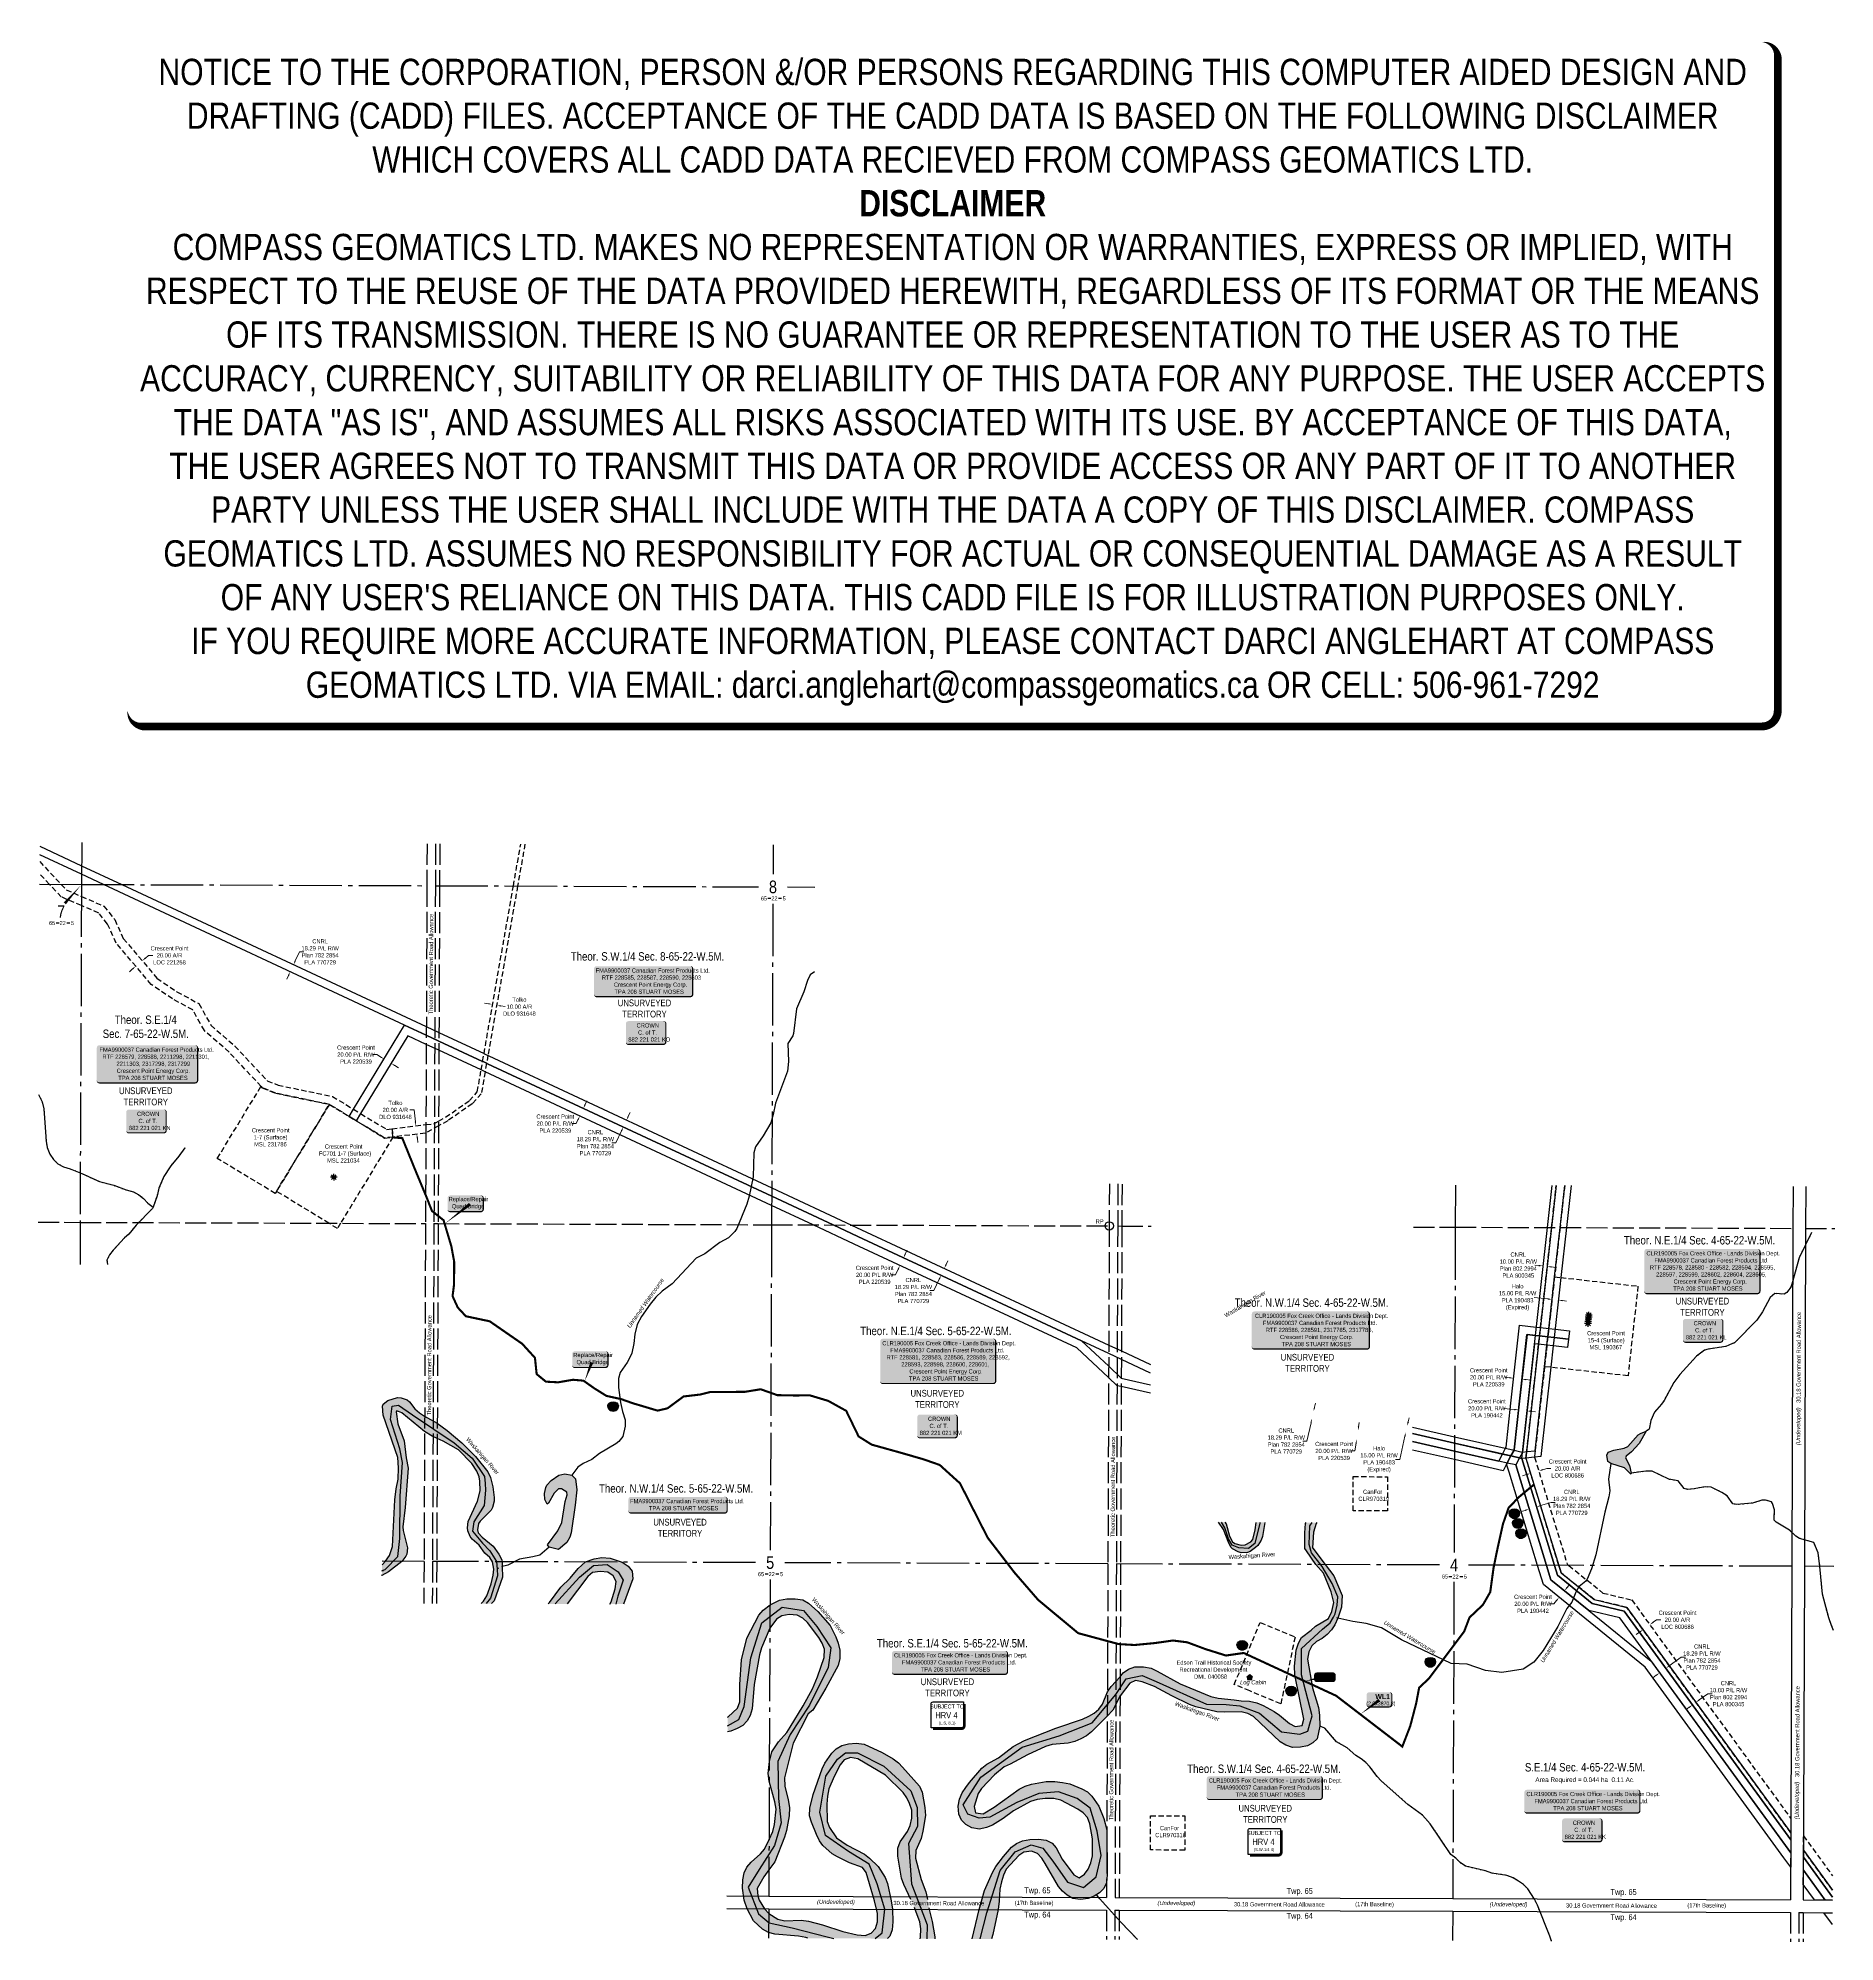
# Model space of a CAD drawing. Extents: x 479493 to 483772, y 6048995 to 6053527.
import ezdxf
from ezdxf.enums import TextEntityAlignment as Align

# ---------------------------------------------------------------- set-up
doc = ezdxf.new("R2010")
doc.units = 0
doc.header["$LTSCALE"] = 5
doc.header["$PDMODE"] = 35
doc.header["$PDSIZE"] = 5
for name, pattern in [('foc-ACCESSROAD', [3.75, 2.5, -1.25]), ('foc-QUARTERLINE', [33, 25, -3, 2, -3]), ('foc-UNSURVEYED', [12.5, 10, -2.5]), ('foc-WHEELTRACKS', [2, 0.4, -1.6])]:
    doc.linetypes.add(name, pattern=pattern)
doc.layers.get('Defpoints').update_dxf_attribs({"color": 9})
for name, color, linetype in [('10', 1, 'Continuous'), ('35', 37, 'Continuous'), ('9', 3, 'Continuous'), ('AS-OWNER', 7, 'Continuous'), ('AS-RESIDENCE', 14, 'Continuous'), ('C-AR', 13, 'foc-ACCESSROAD'), ('C-RW', 13, 'Continuous'), ('C-SYMBOL', 7, 'Continuous'), ('C-WS', 13, 'foc-ACCESSROAD'), ('C-WS-S', 13, 'Continuous'), ('CG-NOTES', 7, 'Continuous'), ('CTW', 7, 'Continuous'), ('D-TXT', 6, 'Continuous'), ('F-AR', 190, 'foc-ACCESSROAD'), ('F-RW', 190, 'Continuous'), ('F-WS', 190, 'foc-ACCESSROAD'), ('L-AREAREQUIRED', 7, 'Continuous'), ('L-QSEC', 8, 'foc-QUARTERLINE'), ('L-ROAD-T', 7, 'Continuous'), ('L-SEC', 7, 'Continuous'), ('L-SECLBL', 7, 'Continuous'), ('L-UNS-T', 3, 'Continuous'), ('L-USEC', 7, 'foc-UNSURVEYED'), ('oil_and_gas_wells_pt', 7, 'Continuous'), ('P-CROSSINGS', 250, 'Continuous'), ('P-PROPOSED', 10, 'Continuous'), ('T-WATER', 160, 'Continuous'), ('T-WATER-H', 133, 'Continuous'), ('T-WATER-P3', 160, 'foc-WHEELTRACKS'), ('T-WATER-T', 170, 'Continuous')]:
    doc.layers.add(name, color=color, linetype=linetype)
for name, color, linetype, lineweight in [('C-AR-T', 13, 'Continuous', 9), ('C-RW-T', 13, 'Continuous', 9), ('C-WS-T', 13, 'Continuous', 9), ('F-AR-T', 190, 'Continuous', 9), ('F-RW-T', 190, 'Continuous', 9), ('F-WS-T', 190, 'Continuous', 9), ('T-TEXT', 48, 'Continuous', 18)]:
    doc.layers.add(name, color=color, linetype=linetype, lineweight=lineweight)
doc.layers.add('DISCLAIMER', color=7, linetype='Continuous', plot=False)
doc.layers.add('P-75m DRAINAGE AREA', color=7, linetype='Continuous', true_color=0xf1f8f1)
doc.styles.add('100L', font='', dxfattribs={"height": 11})
doc.styles.add('175L', font='', dxfattribs={"height": 20})
doc.styles.add('80', font='', dxfattribs={"height": 10})
doc.styles.add('80CG', font='', dxfattribs={"height": 10})
doc.styles.add('80L', font='', dxfattribs={"height": 10})
doc.styles.add('80LS', font='', dxfattribs={"height": 10})
doc.styles.add('BOLD', font='')
doc.styles.add('Crossing', font='', dxfattribs={"height": 10})
doc.styles.add('foc-LtypeFont', font='', dxfattribs={"height": 7.35})
doc.styles.add('HRV', font='', dxfattribs={"height": 3})
doc.styles.add('SIMPLEX', font='')
doc.styles.get('100L').set_extended_font_data('Arial Narrow')
doc.styles.get('175L').set_extended_font_data('Arial Narrow')
doc.styles.get('80').set_extended_font_data('Arial Narrow')
doc.styles.get('80CG').set_extended_font_data('Arial Narrow')
doc.styles.get('80L').set_extended_font_data('Arial Narrow')
doc.styles.get('80LS').set_extended_font_data('Arial Narrow', italic=True)
doc.styles.get('BOLD').set_extended_font_data('Arial Narrow', bold=True)
doc.styles.get('Crossing').set_extended_font_data('Arial Narrow')
doc.styles.get('foc-LtypeFont').set_extended_font_data('Arial Narrow')
doc.styles.get('HRV').set_extended_font_data('Arial Narrow')
doc.styles.get('SIMPLEX').set_extended_font_data('Arial Narrow')
doc.linetypes.add('foc-TOPO-flowdirection-NOLINE', pattern='A,0,[">",foc-LtypeFont,S=0.3,R=0,X=0,Y=-0.945],-20,[">",foc-LtypeFont,S=0.3,R=0,X=0,Y=-0.945],0', length=20)
doc.dimstyles.new('Compass 5 000', dxfattribs={"dimscale": 5, "dimtxt": 9, "dimasz": 2, "dimexe": 0.2, "dimexo": 0.0625, "dimgap": 0.5, "dimtad": 0, "dimtih": 1, "dimtoh": 1, "dimzin": 0, "dimdsep": 46, "dimtxsty": '80CG', "dimcen": 0.1, "dimse1": 1, "dimse2": 1, "dimclrd": 256, "dimclrt": 256, "dimaunit": 1, "dimadec": 4, "dimazin": 0, "dimtfac": 0.06, "dimtofl": 0, "dimtmove": 0, "dimatfit": 1, "dimfxl": 0.2, "dimtolj": 1, "dimtzin": 0, "dimlwd": -1, "dimarcsym": 0})

# ---------------------------------------------------------------- blocks, each defined once
blk = doc.blocks.new('*D26')
at = {"layer": 'Defpoints', "color": 0, "transparency": 16777216}
for p in [(480092.9, 6051325.2), (480101.4, 6051321.3), (480085.2, 6051308.6)]:
    blk.add_point(p, dxfattribs=at)
at = {"layer": 'F-RW-T', "transparency": 16777216}
for p, q in [((480105.6, 6051330.3), (480115.7, 6051352)), ((480115.7, 6051352), (480125.7, 6051352)), ((480089.4, 6051295.7), (480085.2, 6051286.6))]:
    blk.add_line(p, q, dxfattribs=at)
for points in [[(480104.1, 6051331.1), (480107.1, 6051329.6), (480101.4, 6051321.3)], [(480087.9, 6051296.4), (480090.9, 6051295), (480093.6, 6051304.7)]]:
    blk.add_solid(points, dxfattribs=at)
at = {"layer": 'F-RW-T', "transparency": 16777216, "insert": (480164.8, 6051352), "char_height": 10, "attachment_point": 5, "style": '80CG'}
blk.add_mtext('\\A1;CNRL\\P18.29 P/L R/W\\PPlan 782 2854\\PPLA 770729', dxfattribs=at)
blk = doc.blocks.new('*D27')
at = {"layer": 'C-RW-T', "transparency": 16777216}
for p, q in [((480299.8, 6051107.2), (480289.8, 6051107.2)), ((480308.4, 6051102), (480299.8, 6051107.2)), ((480342.5, 6051081.2), (480351.1, 6051076))]:
    blk.add_line(p, q, dxfattribs=at)
for points in [[(480309.2, 6051103.4), (480307.5, 6051100.6), (480316.9, 6051096.8)], [(480343.4, 6051082.6), (480341.7, 6051079.8), (480334, 6051086.4)]]:
    blk.add_solid(points, dxfattribs=at)
at = {"layer": 'Defpoints', "color": 0, "transparency": 16777216}
for p in [(480315.9, 6051095.2), (480316.9, 6051096.8), (480333, 6051084.8)]:
    blk.add_point(p, dxfattribs=at)
at = {"layer": 'C-RW-T', "transparency": 16777216, "insert": (480250.1, 6051107.2), "char_height": 10, "attachment_point": 5, "style": '80CG'}
blk.add_mtext('\\A1;Crescent Point\\P20.00 P/L R/W\\PPLA 220539', dxfattribs=at)
blk = doc.blocks.new('*D28')
at = {"layer": 'Defpoints', "color": 0, "transparency": 16777216}
for p in [(482753.5, 6050223.3), (482787, 6050200.3), (482790.3, 6050214.9)]:
    blk.add_point(p, dxfattribs=at)
at = {"layer": 'F-RW-T', "transparency": 16777216}
for p, q in [((482755.7, 6050233), (482758, 6050242.8)), ((482748, 6050198.9), (482735.5, 6050143.7)), ((482735.5, 6050143.7), (482725.5, 6050143.7))]:
    blk.add_line(p, q, dxfattribs=at)
for points in [[(482754.1, 6050233.4), (482757.4, 6050232.7), (482753.5, 6050223.3)], [(482746.4, 6050199.3), (482749.6, 6050198.5), (482750.2, 6050208.6)]]:
    blk.add_solid(points, dxfattribs=at)
at = {"layer": 'F-RW-T', "transparency": 16777216, "insert": (482686.4, 6050143.7), "char_height": 10, "attachment_point": 5, "style": '80CG'}
blk.add_mtext('\\A1;Halo\\P15.00 P/L R/W\\PPLA 190483\\P(Expired)', dxfattribs=at)
blk = doc.blocks.new('*D29')
at = {"layer": 'Defpoints', "color": 0, "transparency": 16777216}
for p in [(483076.9, 6050604.1), (483077.1, 6050605.9), (483087.1, 6050604.8)]:
    blk.add_point(p, dxfattribs=at)
at = {"layer": 'F-RW-T', "transparency": 16777216}
for p, q in [((483067, 6050605.2), (483057.1, 6050606.3)), ((483096.8, 6050601.9), (483106.7, 6050600.8))]:
    blk.add_line(p, q, dxfattribs=at)
for points in [[(483067.2, 6050606.8), (483066.8, 6050603.5), (483076.9, 6050604.1)], [(483097, 6050603.5), (483096.6, 6050600.2), (483086.9, 6050603)]]:
    blk.add_solid(points, dxfattribs=at)
at = {"layer": 'F-RW-T', "transparency": 16777216, "insert": (483018, 6050606.3), "char_height": 10, "width": 439.12, "attachment_point": 5, "style": '80CG'}
blk.add_mtext('\\A1;CNRL\\P10.00 P/L R/W\\PPlan 802 2994\\PPLA 800345', dxfattribs=at)
blk = doc.blocks.new('*D30')
at = {"layer": 'C-RW-T', "transparency": 16777216}
for p, q in [((483134.1, 6049838.7), (483140.4, 6049846.5)), ((483102.6, 6049799.9), (483092.6, 6049799.9)), ((483108.9, 6049807.6), (483102.6, 6049799.9))]:
    blk.add_line(p, q, dxfattribs=at)
for points in [[(483107.6, 6049808.7), (483110.2, 6049806.6), (483115.2, 6049815.4)], [(483132.8, 6049839.8), (483135.4, 6049837.7), (483127.8, 6049831)]]:
    blk.add_solid(points, dxfattribs=at)
at = {"layer": 'Defpoints', "color": 0, "transparency": 16777216}
for p in [(483115.2, 6049815.5), (483115.2, 6049815.4), (483127.7, 6049831)]:
    blk.add_point(p, dxfattribs=at)
at = {"layer": 'C-RW-T', "transparency": 16777216, "insert": (483052.9, 6049799.9), "char_height": 10, "attachment_point": 5, "style": '80CG'}
blk.add_mtext('\\A1;Crescent Point\\P20.00 P/L R/W\\PPLA 190442', dxfattribs=at)
blk = doc.blocks.new('*D31')
at = {"layer": 'C-AR-T', "transparency": 16777216}
for p, q in [((479718.1, 6051311.1), (479710.5, 6051304.7)), ((479748.6, 6051337), (479756.2, 6051343.5)), ((479756.2, 6051343.5), (479766.2, 6051343.5))]:
    blk.add_line(p, q, dxfattribs=at)
for points in [[(479717, 6051312.4), (479719.2, 6051309.9), (479725.7, 6051317.6)], [(479747.5, 6051338.3), (479749.7, 6051335.7), (479741, 6051330.5)]]:
    blk.add_solid(points, dxfattribs=at)
at = {"layer": 'Defpoints', "color": 0, "transparency": 16777216}
for p in [(479724.7, 6051318.9), (479739.9, 6051331.8), (479741, 6051330.5)]:
    blk.add_point(p, dxfattribs=at)
at = {"layer": 'C-AR-T', "transparency": 16777216, "insert": (479806, 6051343.5), "char_height": 10, "attachment_point": 5, "style": '80CG'}
blk.add_mtext('\\A1;Crescent Point\\P20.00 A/R\\PLOC 221258', dxfattribs=at)
blk = doc.blocks.new('*D32')
at = {"layer": 'C-AR-T', "transparency": 16777216}
for p, q in [((483306.8, 6049732.5), (483298.7, 6049726.6)), ((483339.1, 6049756.1), (483347.2, 6049762)), ((483347.2, 6049762), (483357.2, 6049762))]:
    blk.add_line(p, q, dxfattribs=at)
for points in [[(483305.8, 6049733.9), (483307.8, 6049731.2), (483314.9, 6049738.4)], [(483338.1, 6049757.4), (483340.1, 6049754.7), (483331, 6049750.2)]]:
    blk.add_solid(points, dxfattribs=at)
at = {"layer": 'Defpoints', "color": 0, "transparency": 16777216}
for p in [(483314.6, 6049738.8), (483330.8, 6049750.6), (483331, 6049750.2)]:
    blk.add_point(p, dxfattribs=at)
at = {"layer": 'C-AR-T', "transparency": 16777216, "insert": (483397, 6049762), "char_height": 10, "attachment_point": 5, "style": '80CG'}
blk.add_mtext('\\A1;Crescent Point\\P20.00 A/R\\PLOC 800686', dxfattribs=at)
blk = doc.blocks.new('*D33')
at = {"layer": 'Defpoints', "color": 0, "transparency": 16777216}
for p in [(480574.7, 6051222.2), (480584.6, 6051220.5), (480585.3, 6051224.9)]:
    blk.add_point(p, dxfattribs=at)
at = {"layer": 'F-AR-T', "transparency": 16777216}
for p, q in [((480565.6, 6051228.3), (480555.8, 6051230)), ((480595.2, 6051223.1), (480605, 6051221.4))]:
    blk.add_line(p, q, dxfattribs=at)
for points in [[(480565.9, 6051229.9), (480565.3, 6051226.7), (480575.5, 6051226.6)], [(480595.5, 6051224.8), (480594.9, 6051221.5), (480585.3, 6051224.9)]]:
    blk.add_solid(points, dxfattribs=at)
at = {"layer": 'F-AR-T', "transparency": 16777216, "insert": (480639.3, 6051221.4), "char_height": 10, "attachment_point": 5, "style": '80CG'}
blk.add_mtext('\\A1;Tolko\\P10.00 A/R\\PDLO 931648', dxfattribs=at)
blk = doc.blocks.new('*U25')
h = blk.add_hatch(color=255)
edge = h.paths.add_edge_path()
edge.add_line((-41.5, -28.5), (41.5, -28.5))
edge.add_arc((41.5, -22.5), 6, 270, 360)
edge.add_line((47.5, -22.5), (47.5, 21))
edge.add_arc((41.5, 21), 6, 0, 90)
edge.add_line((41.5, 27), (-41.5, 27))
edge.add_arc((-41.5, 21), 6, 90, 180)
edge.add_line((-47.5, 21), (-47.5, -22.5))
edge.add_arc((-41.5, -22.5), 6, 180, 270)
at = {"color": 14, "flags": 128}
blk.add_lwpolyline([(-41.5, -28.5, 3, 3, 0), (41.5, -28.5, 3, 3, 0.414214), (47.5, -22.5, 3, 3, 0), (47.5, 21, 3, 0, 0.414214), (41.5, 27, 0, 0, 0), (-41.5, 27, 0, 0, 0.414214), (-47.5, 21, 0, 0, 0), (-47.5, -22.5, 0, 3, 0.414214)], format="xyseb", close=True, dxfattribs=at)
at = {"color": 14, "style": '80'}
blk.add_attdef('ENTER_TEXT_001', (-26.8, -4.9), '', height=10, dxfattribs=at)
blk = doc.blocks.new('GAS')
h = blk.add_hatch(color=255)
h.dxf.hatch_style = 1
edge = h.paths.add_edge_path()
edge.add_arc((0, 0), 0.9, 0, 360)
for p, q in [((-0.81, 0), (-1.62, 0)), ((-0.57, 0.57), (-1.14, 1.14)), ((0, 0.81), (0, 1.62)), ((0.57, 0.57), (1.14, 1.14)), ((1.62, 0), (0.81, 0)), ((-0.57, -0.57), (-1.14, -1.14)), ((0, -0.81), (0, -1.62)), ((1.14, -1.14), (0.57, -0.57))]:
    blk.add_line(p, q)
blk.add_circle((0, 0), 0.8)
blk = doc.blocks.new('L-SECLBL')
at = {"layer": '9', "color": 7}
for p, q in [((-5.1, -27.8), (-12.3, -27.8)), ((20.7, -27.8), (13.5, -27.8))]:
    blk.add_line(p, q, dxfattribs=at)
at = {"layer": '10', "color": 2, "style": 'SIMPLEX'}
blk.add_attdef('SEC', text='', height=30, dxfattribs=at).set_placement((0, 0), align=Align.MIDDLE)
at = {"layer": '10', "color": 5, "style": '80L'}
blk.add_attdef('TWP', text='', height=9.5, dxfattribs=at).set_placement((-14.4, -27.4), align=Align.MIDDLE_RIGHT)
blk.add_attdef('RGE', text='', height=9.5, dxfattribs=at).set_placement((3.6, -27.4), align=Align.MIDDLE_CENTER)
blk.add_attdef('MER', text='', height=9.5, dxfattribs=at).set_placement((23.2, -27.4), align=Align.MIDDLE_LEFT)
blk = doc.blocks.new('*U40')
h = blk.add_hatch(color=255)
edge = h.paths.add_edge_path()
edge.add_line((-131.5, -28.5), (131.5, -28.5))
edge.add_arc((131.5, -22.5), 6, 270, 360)
edge.add_line((137.5, -22.5), (137.5, 21))
edge.add_arc((131.5, 21), 6, 0, 90)
edge.add_line((131.5, 27), (-131.5, 27))
edge.add_arc((-131.5, 21), 6, 90, 180)
edge.add_line((-137.5, 21), (-137.5, -22.5))
edge.add_arc((-131.5, -22.5), 6, 180, 270)
at = {"color": 44, "flags": 128}
blk.add_lwpolyline([(-131.5, -28.5, 3, 3, 0), (131.5, -28.5, 3, 3, 0.414214), (137.5, -22.5, 3, 3, 0), (137.5, 21, 3, 0, 0.414214), (131.5, 27, 0, 0, 0), (-131.5, 27, 0, 0, 0.414214), (-137.5, 21, 0, 0, 0), (-137.5, -22.5, 0, 3, 0.414214)], format="xyseb", close=True, dxfattribs=at)
at = {"color": 44, "style": '80'}
blk.add_attdef('ENTER_TEXT_001', (-36, -5), '', height=10, dxfattribs=at)
blk = doc.blocks.new('*U35')
h = blk.add_hatch(color=255)
edge = h.paths.add_edge_path()
edge.add_line((-114, -45.5), (114, -45.5))
edge.add_arc((114, -39.5), 6, 270, 360)
edge.add_line((120, -39.5), (120, 38))
edge.add_arc((114, 38), 6, 0, 90)
edge.add_line((114, 44), (-114, 44))
edge.add_arc((-114, 38), 6, 90, 180)
edge.add_line((-120, 38), (-120, -39.5))
edge.add_arc((-114, -39.5), 6, 180, 270)
at = {"color": 44, "flags": 128}
blk.add_lwpolyline([(-114, -45.5, 3, 3, 0), (114, -45.5, 3, 3, 0.414214), (120, -39.5, 3, 3, 0), (120, 38, 3, 0, 0.414214), (114, 44, 0, 0, 0), (-114, 44, 0, 0, 0.414214), (-120, 38, 0, 0, 0), (-120, -39.5, 0, 3, 0.414214)], format="xyseb", close=True, dxfattribs=at)
at = {"color": 44, "style": '80'}
blk.add_attdef('ENTER_TEXT_001', (-36, -5), '', height=10, dxfattribs=at)
blk = doc.blocks.new('*U55')
h = blk.add_hatch(color=255)
edge = h.paths.add_edge_path()
edge.add_line((-111.5, -37), (111.5, -37))
edge.add_arc((111.5, -31), 6, 270, 360)
edge.add_line((117.5, -31), (117.5, 29.5))
edge.add_arc((111.5, 29.5), 6, 0, 90)
edge.add_line((111.5, 35.5), (-111.5, 35.5))
edge.add_arc((-111.5, 29.5), 6, 90, 180)
edge.add_line((-117.5, 29.5), (-117.5, -31))
edge.add_arc((-111.5, -31), 6, 180, 270)
at = {"color": 44, "flags": 128}
blk.add_lwpolyline([(-111.5, -37, 3, 3, 0), (111.5, -37, 3, 3, 0.414214), (117.5, -31, 3, 3, 0), (117.5, 29.5, 3, 0, 0.414214), (111.5, 35.5, 0, 0, 0), (-111.5, 35.5, 0, 0, 0.414214), (-117.5, 29.5, 0, 0, 0), (-117.5, -31, 0, 3, 0.414214)], format="xyseb", close=True, dxfattribs=at)
at = {"color": 44, "style": '80'}
blk.add_attdef('ENTER_TEXT_001', (-36, -5), '', height=10, dxfattribs=at)
blk = doc.blocks.new('*U24')
h = blk.add_hatch(color=255)
edge = h.paths.add_edge_path()
edge.add_line((-111.5, -20), (111.5, -20))
edge.add_arc((111.5, -14), 6, 270, 360)
edge.add_line((117.5, -14), (117.5, 12.5))
edge.add_arc((111.5, 12.5), 6, 0, 90)
edge.add_line((111.5, 18.5), (-111.5, 18.5))
edge.add_arc((-111.5, 12.5), 6, 90, 180)
edge.add_line((-117.5, 12.5), (-117.5, -14))
edge.add_arc((-111.5, -14), 6, 180, 270)
at = {"color": 44, "flags": 128}
blk.add_lwpolyline([(-111.5, -20, 3, 3, 0), (111.5, -20, 3, 3, 0.414214), (117.5, -14, 3, 3, 0), (117.5, 12.5, 3, 0, 0.414214), (111.5, 18.5, 0, 0, 0), (-111.5, 18.5, 0, 0, 0.414214), (-117.5, 12.5, 0, 0, 0), (-117.5, -14, 0, 3, 0.414214)], format="xyseb", close=True, dxfattribs=at)
at = {"color": 44, "style": '80'}
blk.add_attdef('ENTER_TEXT_001', (-36, -5), '', height=10, dxfattribs=at)
blk = doc.blocks.new('*U36')
h = blk.add_hatch(color=255)
edge = h.paths.add_edge_path()
edge.add_line((-131.5, -54), (131.5, -54))
edge.add_arc((131.5, -48), 6, 270, 360)
edge.add_line((137.5, -48), (137.5, 46.5))
edge.add_arc((131.5, 46.5), 6, 0, 90)
edge.add_line((131.5, 52.5), (-131.5, 52.5))
edge.add_arc((-131.5, 46.5), 6, 90, 180)
edge.add_line((-137.5, 46.5), (-137.5, -48))
edge.add_arc((-131.5, -48), 6, 180, 270)
at = {"color": 44, "flags": 128}
blk.add_lwpolyline([(-131.5, -54, 3, 3, 0), (131.5, -54, 3, 3, 0.414214), (137.5, -48, 3, 3, 0), (137.5, 46.5, 3, 0, 0.414214), (131.5, 52.5, 0, 0, 0), (-131.5, 52.5, 0, 0, 0.414214), (-137.5, 46.5, 0, 0, 0), (-137.5, -48, 0, 3, 0.414214)], format="xyseb", close=True, dxfattribs=at)
at = {"color": 44, "style": '80'}
blk.add_attdef('ENTER_TEXT_001', (-36, -5), '', height=10, dxfattribs=at)
blk = doc.blocks.new('*U41')
h = blk.add_hatch(color=255)
edge = h.paths.add_edge_path()
edge.add_line((-134, -45.5), (134, -45.5))
edge.add_arc((134, -39.5), 6, 270, 360)
edge.add_line((140, -39.5), (140, 38))
edge.add_arc((134, 38), 6, 0, 90)
edge.add_line((134, 44), (-134, 44))
edge.add_arc((-134, 38), 6, 90, 180)
edge.add_line((-140, 38), (-140, -39.5))
edge.add_arc((-134, -39.5), 6, 180, 270)
at = {"color": 44, "flags": 128}
blk.add_lwpolyline([(-134, -45.5, 3, 3, 0), (134, -45.5, 3, 3, 0.414214), (140, -39.5, 3, 3, 0), (140, 38, 3, 0, 0.414214), (134, 44, 0, 0, 0), (-134, 44, 0, 0, 0.414214), (-140, 38, 0, 0, 0), (-140, -39.5, 0, 3, 0.414214)], format="xyseb", close=True, dxfattribs=at)
at = {"color": 44, "style": '80'}
blk.add_attdef('ENTER_TEXT_001', (-36, -5), '', height=10, dxfattribs=at)
blk = doc.blocks.new('*U38')
h = blk.add_hatch(color=255)
edge = h.paths.add_edge_path()
edge.add_line((-131.5, -28.5), (131.5, -28.5))
edge.add_arc((131.5, -22.5), 6, 270, 360)
edge.add_line((137.5, -22.5), (137.5, 21))
edge.add_arc((131.5, 21), 6, 0, 90)
edge.add_line((131.5, 27), (-131.5, 27))
edge.add_arc((-131.5, 21), 6, 90, 180)
edge.add_line((-137.5, 21), (-137.5, -22.5))
edge.add_arc((-131.5, -22.5), 6, 180, 270)
at = {"color": 44, "flags": 128}
blk.add_lwpolyline([(-131.5, -28.5, 3, 3, 0), (131.5, -28.5, 3, 3, 0.414214), (137.5, -22.5, 3, 3, 0), (137.5, 21, 3, 0, 0.414214), (131.5, 27, 0, 0, 0), (-131.5, 27, 0, 0, 0.414214), (-137.5, 21, 0, 0, 0), (-137.5, -22.5, 0, 3, 0.414214)], format="xyseb", close=True, dxfattribs=at)
at = {"color": 44, "style": '80'}
blk.add_attdef('ENTER_TEXT_001', (-36, -5), '', height=10, dxfattribs=at)
blk = doc.blocks.new('*U37')
h = blk.add_hatch(color=255)
edge = h.paths.add_edge_path()
edge.add_line((-131.5, -28.5), (131.5, -28.5))
edge.add_arc((131.5, -22.5), 6, 270, 360)
edge.add_line((137.5, -22.5), (137.5, 21))
edge.add_arc((131.5, 21), 6, 0, 90)
edge.add_line((131.5, 27), (-131.5, 27))
edge.add_arc((-131.5, 21), 6, 90, 180)
edge.add_line((-137.5, 21), (-137.5, -22.5))
edge.add_arc((-131.5, -22.5), 6, 180, 270)
at = {"color": 44, "flags": 128}
blk.add_lwpolyline([(-131.5, -28.5, 3, 3, 0), (131.5, -28.5, 3, 3, 0.414214), (137.5, -22.5, 3, 3, 0), (137.5, 21, 3, 0, 0.414214), (131.5, 27, 0, 0, 0), (-131.5, 27, 0, 0, 0.414214), (-137.5, 21, 0, 0, 0), (-137.5, -22.5, 0, 3, 0.414214)], format="xyseb", close=True, dxfattribs=at)
at = {"color": 44, "style": '80'}
blk.add_attdef('ENTER_TEXT_001', (-36, -5), '', height=10, dxfattribs=at)
blk = doc.blocks.new('*U39')
h = blk.add_hatch(color=255)
edge = h.paths.add_edge_path()
edge.add_line((-131.5, -54), (131.5, -54))
edge.add_arc((131.5, -48), 6, 270, 360)
edge.add_line((137.5, -48), (137.5, 46.5))
edge.add_arc((131.5, 46.5), 6, 0, 90)
edge.add_line((131.5, 52.5), (-131.5, 52.5))
edge.add_arc((-131.5, 46.5), 6, 90, 180)
edge.add_line((-137.5, 46.5), (-137.5, -48))
edge.add_arc((-131.5, -48), 6, 180, 270)
at = {"color": 44, "flags": 128}
blk.add_lwpolyline([(-131.5, -54, 3, 3, 0), (131.5, -54, 3, 3, 0.414214), (137.5, -48, 3, 3, 0), (137.5, 46.5, 3, 0, 0.414214), (131.5, 52.5, 0, 0, 0), (-131.5, 52.5, 0, 0, 0.414214), (-137.5, 46.5, 0, 0, 0), (-137.5, -48, 0, 3, 0.414214)], format="xyseb", close=True, dxfattribs=at)
at = {"color": 44, "style": '80'}
blk.add_attdef('ENTER_TEXT_001', (-36, -5), '', height=10, dxfattribs=at)
blk = doc.blocks.new('HRV')
blk.add_lwpolyline([(-35.1, 31.6), (37.2, 31.6), (37.2, -25.5, -0.414214), (32.2, -30.5), (-40.1, -30.5), (-40.1, 26.6, -0.414214)], format="xyb", close=True)
at = {"const_width": 5, "flags": 128}
blk.add_lwpolyline([(-35.1, -33), (32.2, -33, 0.414214), (39.7, -25.5), (39.7, 26.6)], format="xyb", dxfattribs=at)
at = {"style": '80L'}
blk.add_text('SUBJECT TO', height=9.5, dxfattribs=at).set_placement((-2, 13.1), align=Align.BOTTOM_CENTER)
blk.add_attdef('(N.W.1/4 00)', text='', height=7.12, dxfattribs=at).set_placement((-2, -24.4), align=Align.BOTTOM_CENTER)
at = {"layer": 'CTW', "color": 3, "style": 'HRV'}
blk.add_text('HRV', height=15, dxfattribs=at).set_placement((-10.9, -0.2), align=Align.MIDDLE_CENTER)
blk.add_attdef('0', text='', height=15, dxfattribs=at).set_placement((18.3, -0.2), align=Align.MIDDLE_CENTER)
blk = doc.blocks.new('*D34')
at = {"layer": 'Defpoints', "color": 0, "transparency": 16777216}
for p in [(480392.8, 6050937.7), (480395.6, 6050938), (480398, 6050918.2)]:
    blk.add_point(p, dxfattribs=at)
at = {"layer": 'F-AR-T', "transparency": 16777216}
for p, q in [((480388.3, 6050975.6), (480378.3, 6050975.6)), ((480391.6, 6050947.6), (480388.3, 6050975.6)), ((480396.3, 6050907.9), (480397.5, 6050898))]:
    blk.add_line(p, q, dxfattribs=at)
for points in [[(480393.2, 6050947.8), (480389.9, 6050947.4), (480392.8, 6050937.7)], [(480398, 6050908.1), (480394.7, 6050907.7), (480395.1, 6050917.9)]]:
    blk.add_solid(points, dxfattribs=at)
at = {"layer": 'F-AR-T', "transparency": 16777216, "insert": (480344, 6050975.6), "char_height": 10, "attachment_point": 5, "style": '80CG'}
blk.add_mtext('\\A1;Tolko\\P20.00 A/R\\PDLO 931648', dxfattribs=at)
blk = doc.blocks.new('*D42')
at = {"layer": 'C-AR-T', "transparency": 16777216}
for p, q in [((483037.8, 6050107.5), (483028.3, 6050104.6)), ((483076.1, 6050119.2), (483085.7, 6050122.2)), ((483085.7, 6050122.2), (483095.7, 6050122.2))]:
    blk.add_line(p, q, dxfattribs=at)
for points in [[(483037.3, 6050109.1), (483038.3, 6050105.9), (483047.4, 6050110.5)], [(483075.6, 6050120.8), (483076.6, 6050117.6), (483066.5, 6050116.3)]]:
    blk.add_solid(points, dxfattribs=at)
at = {"layer": 'Defpoints', "color": 0, "transparency": 16777216}
for p in [(483045.3, 6050117.3), (483064.4, 6050123.2), (483066.5, 6050116.3)]:
    blk.add_point(p, dxfattribs=at)
at = {"layer": 'C-AR-T', "transparency": 16777216, "insert": (483135.4, 6050122.2), "char_height": 10, "attachment_point": 5, "style": '80CG'}
blk.add_mtext('\\A1;Crescent Point\\P20.00 A/R\\PLOC 800686', dxfattribs=at)
blk = doc.blocks.new('*D43')
at = {"layer": 'C-RW-T', "transparency": 16777216}
for p, q in [((483008.8, 6050262.5), (482982.8, 6050265.3)), ((483048.6, 6050258), (483058.5, 6050256.9))]:
    blk.add_line(p, q, dxfattribs=at)
for points in [[(483008.9, 6050264.1), (483008.6, 6050260.8), (483018.7, 6050261.4)], [(483048.7, 6050259.7), (483048.4, 6050256.4), (483038.6, 6050259.1)]]:
    blk.add_solid(points, dxfattribs=at)
at = {"layer": 'Defpoints', "color": 0, "transparency": 16777216}
for p in [(483021.4, 6050285.7), (483041.3, 6050283.5), (483038.6, 6050259.1)]:
    blk.add_point(p, dxfattribs=at)
at = {"layer": 'C-RW-T', "transparency": 16777216, "insert": (482943.1, 6050265.3), "char_height": 10, "attachment_point": 5, "style": '80CG'}
blk.add_mtext('\\A1;Crescent Point\\P20.00 P/L R/W\\PPLA 190442', dxfattribs=at)
blk = doc.blocks.new('*D44')
at = {"layer": 'Defpoints', "color": 0, "transparency": 16777216}
for p in [(483098.3, 6050524.6), (483098.3, 6050524.5), (483113.2, 6050522.9)]:
    blk.add_point(p, dxfattribs=at)
at = {"layer": 'F-RW-T', "transparency": 16777216}
for p, q in [((483088.4, 6050525.7), (483055.4, 6050529.4)), ((483123.1, 6050521.8), (483133.1, 6050520.7))]:
    blk.add_line(p, q, dxfattribs=at)
for points in [[(483088.5, 6050527.3), (483088.2, 6050524), (483098.3, 6050524.6)], [(483123.3, 6050523.5), (483123, 6050520.2), (483113.2, 6050522.9)]]:
    blk.add_solid(points, dxfattribs=at)
at = {"layer": 'F-RW-T', "transparency": 16777216, "insert": (483016.3, 6050529.4), "char_height": 10, "attachment_point": 5, "style": '80CG'}
blk.add_mtext('\\A1;Halo\\P15.00 P/L R/W\\PPLA 190483\\P(Expired)', dxfattribs=at)
blk = doc.blocks.new('*D45')
at = {"layer": 'C-RW-T', "transparency": 16777216}
for p, q in [((482997.1, 6050338), (482987.1, 6050339.1)), ((483036.8, 6050333.6), (483046.7, 6050332.5))]:
    blk.add_line(p, q, dxfattribs=at)
for points in [[(482997.3, 6050339.7), (482996.9, 6050336.4), (483007, 6050336.9)], [(483037, 6050335.3), (483036.6, 6050332), (483026.8, 6050334.7)]]:
    blk.add_solid(points, dxfattribs=at)
at = {"layer": 'Defpoints', "color": 0, "transparency": 16777216}
for p in [(483007, 6050337.1), (483007, 6050336.9), (483026.8, 6050334.9)]:
    blk.add_point(p, dxfattribs=at)
at = {"layer": 'C-RW-T', "transparency": 16777216, "insert": (482947.4, 6050339.1), "char_height": 10, "attachment_point": 5, "style": '80CG'}
blk.add_mtext('\\A1;Crescent Point\\P20.00 P/L R/W\\PPLA 220539', dxfattribs=at)
blk = doc.blocks.new('*D46')
at = {"layer": 'C-RW-T', "transparency": 16777216}
for p, q in [((482637.4, 6050221.5), (482638.9, 6050231.4)), ((482631.6, 6050182), (482629, 6050163.8)), ((482629, 6050163.8), (482619, 6050163.8))]:
    blk.add_line(p, q, dxfattribs=at)
for points in [[(482630, 6050182.2), (482633.3, 6050181.7), (482633.1, 6050191.9)], [(482635.8, 6050221.8), (482639.1, 6050221.3), (482636, 6050211.6)]]:
    blk.add_solid(points, dxfattribs=at)
at = {"layer": 'Defpoints', "color": 0, "transparency": 16777216}
for p in [(482629.9, 6050192.3), (482632.8, 6050212.1), (482633.1, 6050191.9)]:
    blk.add_point(p, dxfattribs=at)
at = {"layer": 'C-RW-T', "transparency": 16777216, "insert": (482579.2, 6050163.8), "char_height": 10, "attachment_point": 5, "style": '80CG'}
blk.add_mtext('\\A1;Crescent Point\\P20.00 P/L R/W\\PPLA 220539', dxfattribs=at)
blk = doc.blocks.new('*D47')
at = {"layer": 'C-RW-T', "transparency": 16777216}
for p, q in [((481558.2, 6050632.7), (481562.4, 6050641.8)), ((481541.3, 6050596.4), (481535, 6050583)), ((481535, 6050583), (481525, 6050583))]:
    blk.add_line(p, q, dxfattribs=at)
for points in [[(481556.7, 6050633.4), (481559.7, 6050632), (481554, 6050623.6)], [(481539.8, 6050597.1), (481542.8, 6050595.7), (481545.5, 6050605.5)]]:
    blk.add_solid(points, dxfattribs=at)
at = {"layer": 'Defpoints', "color": 0, "transparency": 16777216}
for p in [(481543.7, 6050606.3), (481545.5, 6050605.5), (481552.2, 6050624.5)]:
    blk.add_point(p, dxfattribs=at)
at = {"layer": 'C-RW-T', "transparency": 16777216, "insert": (481485.3, 6050583), "char_height": 10, "attachment_point": 5, "style": '80CG'}
blk.add_mtext('\\A1;Crescent Point\\P20.00 P/L R/W\\PPLA 220539', dxfattribs=at)
blk = doc.blocks.new('*D48')
at = {"layer": 'C-RW-T', "transparency": 16777216}
for p, q in [((480795.7, 6050988.3), (480800, 6050997.3)), ((480778.8, 6050952), (480774.6, 6050943)), ((480774.6, 6050943), (480764.6, 6050943))]:
    blk.add_line(p, q, dxfattribs=at)
for points in [[(480777.3, 6050952.7), (480780.3, 6050951.3), (480783.1, 6050961.1)], [(480794.2, 6050989), (480797.3, 6050987.6), (480791.5, 6050979.2)]]:
    blk.add_solid(points, dxfattribs=at)
at = {"layer": 'Defpoints', "color": 0, "transparency": 16777216}
for p in [(480783.1, 6050961.1), (480788.4, 6050958.6), (480796.9, 6050976.7)]:
    blk.add_point(p, dxfattribs=at)
at = {"layer": 'C-RW-T', "transparency": 16777216, "insert": (480724.8, 6050943), "char_height": 10, "attachment_point": 5, "style": '80CG'}
blk.add_mtext('\\A1;Crescent Point\\P20.00 P/L R/W\\PPLA 220539', dxfattribs=at)
blk = doc.blocks.new('*D49')
at = {"layer": 'Defpoints', "color": 0, "transparency": 16777216}
for p in [(483049.7, 6050006.3), (483061.3, 6050030.8), (483067.2, 6050011.7)]:
    blk.add_point(p, dxfattribs=at)
at = {"layer": 'F-RW-T', "transparency": 16777216}
for p, q in [((483034.3, 6050022.5), (483024.7, 6050019.6)), ((483070.9, 6050033.7), (483096.1, 6050041.4)), ((483096.1, 6050041.4), (483106.1, 6050041.4))]:
    blk.add_line(p, q, dxfattribs=at)
for points in [[(483033.8, 6050024.1), (483034.8, 6050020.9), (483043.8, 6050025.4)], [(483070.4, 6050035.3), (483071.4, 6050032.1), (483061.3, 6050030.8)]]:
    blk.add_solid(points, dxfattribs=at)
at = {"layer": 'F-RW-T', "transparency": 16777216, "insert": (483145.2, 6050041.4), "char_height": 10, "attachment_point": 5, "style": '80CG'}
blk.add_mtext('\\A1;CNRL\\P18.29 P/L R/W\\PPlan 782 2854\\PPLA 770729', dxfattribs=at)
blk = doc.blocks.new('*D50')
at = {"layer": 'Defpoints', "color": 0, "transparency": 16777216}
for p in [(483369.4, 6049646.6), (483377, 6049636.1), (483362.2, 6049625.3)]:
    blk.add_point(p, dxfattribs=at)
at = {"layer": 'F-RW-T', "transparency": 16777216}
for p, q in [((483377.5, 6049652.5), (483406.1, 6049673.3)), ((483406.1, 6049673.3), (483416.1, 6049673.3)), ((483346.5, 6049629.9), (483338.4, 6049624))]:
    blk.add_line(p, q, dxfattribs=at)
for points in [[(483345.5, 6049631.3), (483347.5, 6049628.6), (483354.6, 6049635.8)], [(483376.5, 6049653.8), (483378.4, 6049651.1), (483369.4, 6049646.6)]]:
    blk.add_solid(points, dxfattribs=at)
at = {"layer": 'F-RW-T', "transparency": 16777216, "insert": (483455.2, 6049673.3), "char_height": 10, "attachment_point": 5, "style": '80CG'}
blk.add_mtext('\\A1;CNRL\\P18.29 P/L R/W\\PPlan 782 2854\\PPLA 770729', dxfattribs=at)
blk = doc.blocks.new('*D51')
at = {"layer": 'Defpoints', "color": 0, "transparency": 16777216}
for p in [(482504.6, 6050245.6), (482508.7, 6050263.4), (482526.6, 6050240.6)]:
    blk.add_point(p, dxfattribs=at)
at = {"layer": 'F-RW-T', "transparency": 16777216}
for p, q in [((482532.8, 6050268.2), (482535, 6050278)), ((482524.3, 6050230.9), (482514.5, 6050187.4)), ((482514.5, 6050187.4), (482504.5, 6050187.4))]:
    blk.add_line(p, q, dxfattribs=at)
for points in [[(482531.2, 6050268.6), (482534.4, 6050267.8), (482530.6, 6050258.5)], [(482522.7, 6050231.2), (482526, 6050230.5), (482526.6, 6050240.6)]]:
    blk.add_solid(points, dxfattribs=at)
at = {"layer": 'F-RW-T', "transparency": 16777216, "insert": (482465.4, 6050187.4), "char_height": 10, "attachment_point": 5, "style": '80CG'}
blk.add_mtext('\\A1;CNRL\\P18.29 P/L R/W\\PPlan 782 2854\\PPLA 770729', dxfattribs=at)
blk = doc.blocks.new('*D52')
at = {"layer": 'Defpoints', "color": 0, "transparency": 16777216}
for p in [(481626.7, 6050589.7), (481634.5, 6050606.3), (481643.4, 6050581.9)]:
    blk.add_point(p, dxfattribs=at)
at = {"layer": 'F-RW-T', "transparency": 16777216}
for p, q in [((481655.4, 6050607.6), (481659.6, 6050616.6)), ((481626.5, 6050545.7), (481616.5, 6050545.7)), ((481639.2, 6050572.9), (481626.5, 6050545.7))]:
    blk.add_line(p, q, dxfattribs=at)
for points in [[(481653.9, 6050608.3), (481656.9, 6050606.9), (481651.2, 6050598.5)], [(481637.7, 6050573.6), (481640.7, 6050572.1), (481643.4, 6050581.9)]]:
    blk.add_solid(points, dxfattribs=at)
at = {"layer": 'F-RW-T', "transparency": 16777216, "insert": (481577.4, 6050545.7), "char_height": 10, "attachment_point": 5, "style": '80CG'}
blk.add_mtext('\\A1;CNRL\\P18.29 P/L R/W\\PPlan 782 2854\\PPLA 770729', dxfattribs=at)
blk = doc.blocks.new('*D53')
at = {"layer": 'Defpoints', "color": 0, "transparency": 16777216}
for p in [(480886.7, 6050934.8), (480908.1, 6050924.8), (480915.9, 6050941.4)]:
    blk.add_point(p, dxfattribs=at)
at = {"layer": 'F-RW-T', "transparency": 16777216}
for p, q in [((480898.6, 6050960.5), (480902.8, 6050969.6)), ((480882.4, 6050925.8), (480869.3, 6050897.6)), ((480869.3, 6050897.6), (480859.3, 6050897.6))]:
    blk.add_line(p, q, dxfattribs=at)
for points in [[(480897.1, 6050961.2), (480900.1, 6050959.8), (480894.4, 6050951.4)], [(480880.9, 6050926.5), (480883.9, 6050925.1), (480886.7, 6050934.8)]]:
    blk.add_solid(points, dxfattribs=at)
at = {"layer": 'F-RW-T', "transparency": 16777216, "insert": (480820.2, 6050897.6), "char_height": 10, "attachment_point": 5, "style": '80CG'}
blk.add_mtext('\\A1;CNRL\\P18.29 P/L R/W\\PPlan 782 2854\\PPLA 770729', dxfattribs=at)
blk = doc.blocks.new('*D54')
at = {"layer": 'Defpoints', "color": 0, "transparency": 16777216}
for p in [(483429.7, 6049563.8), (483437.7, 6049569.7), (483440.9, 6049565.3)]:
    blk.add_point(p, dxfattribs=at)
at = {"layer": 'F-RW-T', "transparency": 16777216}
for p, q in [((483424.7, 6049553.6), (483416.6, 6049547.7)), ((483449, 6049571.2), (483469.5, 6049586.1)), ((483469.5, 6049586.1), (483479.5, 6049586.1))]:
    blk.add_line(p, q, dxfattribs=at)
for points in [[(483423.8, 6049554.9), (483425.7, 6049552.2), (483432.8, 6049559.4)], [(483448, 6049572.6), (483450, 6049569.9), (483440.9, 6049565.3)]]:
    blk.add_solid(points, dxfattribs=at)
at = {"layer": 'F-RW-T', "transparency": 16777216, "insert": (483518.5, 6049586.1), "char_height": 10, "attachment_point": 5, "style": '80CG'}
blk.add_mtext('\\A1;CNRL\\P10.00 P/L R/W\\PPlan 802 2994\\PPLA 800345', dxfattribs=at)
blk = doc.blocks.new('RP')
at = {"layer": '35', "color": 3}
blk.add_circle((0, 0), 10, dxfattribs=at)
at = {"layer": '35', "color": 3, "style": '80'}
blk.add_attdef('RP_001', (-32.4, 5.8), '', height=10, dxfattribs=at)
blk = doc.blocks.new('*U56')
h = blk.add_hatch(color=254)
edge = h.paths.add_edge_path()
edge.add_line((-19, -11.5), (19, -11.5))
edge.add_arc((19, -5.5), 6, 270, 360)
edge.add_line((25, -5.5), (25, 4))
edge.add_arc((19, 4), 6, 0, 90)
edge.add_line((19, 10), (-19, 10))
edge.add_arc((-19, 4), 6, 90, 180)
edge.add_line((-25, 4), (-25, -5.5))
edge.add_arc((-19, -5.5), 6, 180, 270)
at = {"color": 160, "flags": 128}
blk.add_lwpolyline([(-19, -11.5, 3, 3, 0), (19, -11.5, 3, 3, 0.414214), (25, -5.5, 3, 3, 0), (25, 4, 3, 0, 0.414214), (19, 10, 0, 0, 0), (-19, 10, 0, 0, 0.414214), (-25, 4, 0, 0, 0), (-25, -5.5, 0, 3, 0.414214)], format="xyseb", close=True, dxfattribs=at)
at = {"color": 160, "style": '80'}
blk.add_attdef('ENTER_TEXT_001', (-26.8, -4.9), '', height=10, dxfattribs=at)
blk = doc.blocks.new('xing2')
h = blk.add_hatch(color=50)
h.dxf.hatch_style = 1
edge = h.paths.add_edge_path()
edge.add_ellipse((0, 0), major_axis=(-12.5, 0), ratio=0.816297, start_angle=0, end_angle=360)
h = blk.add_hatch(color=250)
h.dxf.hatch_style = 1
edge = h.paths.add_edge_path()
edge.add_ellipse((0, -2), major_axis=(-12.5, 0), ratio=0.816297, start_angle=0, end_angle=180)
edge.add_line((12.5, -2), (12.5, 0))
edge.add_ellipse((0, 0), major_axis=(-12.5, 0), ratio=0.816297, start_angle=0, end_angle=180, ccw=False)
edge.add_line((-12.5, 0), (-12.5, -2))
at = {"color": 250}
blk.add_ellipse((0, 0), major_axis=(-12.5, 0), ratio=0.816297, dxfattribs=at)
blk.add_ellipse((0, -2), major_axis=(-12.5, 0), ratio=0.816297, start_param=0, end_param=3.141593, dxfattribs=at)
at = {"color": 250, "style": 'Crossing'}
blk.add_attdef('CROSSING', text='', height=9, dxfattribs=at).set_placement((0.1, 0), align=Align.MIDDLE_CENTER)
at = {"color": 250, "style": 'Crossing', "flags": 1}
for tag, p in [('DESCRIPTION', (0.1, -25.8)), ('LOCATION', (0.1, -39.3)), ('OWNER', (0.1, -12.5)), ('DWG_REF', (0.1, -52.8))]:
    blk.add_attdef(tag, text='', height=9, dxfattribs=at).set_placement(p, align=Align.MIDDLE_CENTER)
blk = doc.blocks.new('*U58')
h = blk.add_hatch(color=254)
edge = h.paths.add_edge_path()
edge.add_line((-24, -16.2), (24, -16.2))
edge.add_arc((24, -10.2), 6, 270, 360)
edge.add_line((30, -10.2), (30, 12.5))
edge.add_arc((24, 12.5), 6, 0, 90)
edge.add_line((24, 18.5), (-24, 18.5))
edge.add_arc((-24, 12.5), 6, 90, 180)
edge.add_line((-30, 12.5), (-30, -10.2))
edge.add_arc((-24, -10.2), 6, 180, 270)
at = {"color": 1, "true_color": 0xff1414, "flags": 128}
blk.add_lwpolyline([(-45.1, -34, 0, 7.5, 0), (0, 0, 0, 0, 0)], format="xyseb", dxfattribs=at)
blk.add_lwpolyline([(-24, -16.2, 3, 3, 0), (24, -16.2, 3, 3, 0.414214), (30, -10.2, 3, 3, 0), (30, 12.5, 3, 0, 0.414214), (24, 18.5, 0, 0, 0), (-24, 18.5, 0, 0, 0.414214), (-30, 12.5, 0, 0, 0), (-30, -10.2, 0, 3, 0.414214)], format="xyseb", close=True, dxfattribs=at)
at = {"color": 1, "true_color": 0xff1414}
for tag, p, height, style in [('TEMP_AREA_W1_001', (-9.2, 2.2), 12, 'BOLD'), ('ENTER_TEXT_001', (-30.7, -12.5), 9, '80')]:
    blk.add_attdef(tag, p, '', height=height, dxfattribs=dict(at, style=style))
blk = doc.blocks.new('*U59')
h = blk.add_hatch(color=50)
edge = h.paths.add_edge_path()
edge.add_line((-36.5, -20), (36.5, -20))
edge.add_arc((36.5, -14), 6, 270, 360)
edge.add_line((42.5, -14), (42.5, 12.5))
edge.add_arc((36.5, 12.5), 6, 0, 90)
edge.add_line((36.5, 18.5), (-36.5, 18.5))
edge.add_arc((-36.5, 12.5), 6, 90, 180)
edge.add_line((-42.5, 12.5), (-42.5, -14))
edge.add_arc((-36.5, -14), 6, 180, 270)
at = {"color": 240, "flags": 128}
blk.add_lwpolyline([(-36.5, -20, 3, 3, 0), (36.5, -20, 3, 3, 0.414214), (42.5, -14, 3, 3, 0), (42.5, 12.5, 3, 0, 0.414214), (36.5, 18.5, 0, 0, 0), (-36.5, 18.5, 0, 0, 0.414214), (-42.5, 12.5, 0, 0, 0), (-42.5, -14, 0, 3, 0.414214)], format="xyseb", close=True, dxfattribs=at)
at = {"color": 240, "style": '80'}
blk.add_attdef('ENTER_TEXT_001', (-26.8, -4.9), '', height=10, dxfattribs=at)
blk = doc.blocks.new('res_occ')
for points in [[(0.1, 0.89), (-1.26, -0.37), (1.46, -0.37)], [(-0.9, -1.43), (1.1, -1.43), (1.1, -0.37), (-0.9, -0.37)]]:
    blk.add_hatch(color=14).paths.add_polyline_path(points)
at = {"color": 14}
for points in [[(0.1, 0.89), (-1.26, -0.37), (1.46, -0.37)], [(-0.9, -1.43), (1.1, -1.43), (1.1, -0.37), (-0.9, -0.37)]]:
    blk.add_lwpolyline(points, close=True, dxfattribs=at)
blk = doc.blocks.new('Disclaimer_Legal')
at = {"layer": 'DISCLAIMER', "color": 254, "flags": 128}
blk.add_lwpolyline([(-3612.9, -1104.6, 37.5, 37.5, 0), (4096.1, -1104.6, 37.5, 37.5, 0.414214), (4171.1, -1029.6, 37.5, 37.5, 0), (4171.1, 2078.7, 37.5, 0, 0.414214), (4096.1, 2153.7, 0, 0, 0), (-3612.9, 2153.7, 0, 0, 0.414214), (-3687.9, 2078.7, 0, 0, 0), (-3687.9, -1029.6, 0, 37.5, 0.414214)], format="xyseb", close=True, dxfattribs=at)
at = {"layer": 'DISCLAIMER', "color": 254, "insert": (241.6, 533.9), "char_height": 125, "width": 7717.568, "attachment_point": 5, "style": '80'}
blk.add_mtext('NOTICE TO THE CORPORATION, PERSON &/OR PERSONS REGARDING THIS COMPUTER AIDED DESIGN AND DRAFTING (CADD) FILES. ACCEPTANCE OF THE CADD DATA IS BASED ON THE FOLLOWING DISCLAIMER WHICH COVERS ALL CADD DATA RECIEVED FROM COMPASS GEOMATICS LTD.\\P{\\fArial Narrow|b1|i0|c0|p34;DISCLAIMER}\\PCOMPASS GEOMATICS LTD. MAKES NO REPRESENTATION OR WARRANTIES, EXPRESS OR IMPLIED, WITH RESPECT TO THE REUSE OF THE DATA PROVIDED HEREWITH, REGARDLESS OF ITS FORMAT OR THE MEANS OF ITS TRANSMISSION. THERE IS NO GUARANTEE OR REPRESENTATION TO THE USER AS TO THE ACCURACY, CURRENCY, SUITABILITY OR RELIABILITY OF THIS DATA FOR ANY PURPOSE. THE USER ACCEPTS THE DATA "AS IS", AND ASSUMES ALL RISKS ASSOCIATED WITH ITS USE. BY ACCEPTANCE OF THIS DATA, THE USER AGREES NOT TO TRANSMIT THIS DATA OR PROVIDE ACCESS OR ANY PART OF IT TO ANOTHER PARTY UNLESS THE USER SHALL INCLUDE WITH THE DATA A COPY OF THIS DISCLAIMER. COMPASS GEOMATICS LTD. ASSUMES NO RESPONSIBILITY FOR ACTUAL OR CONSEQUENTIAL DAMAGE AS A RESULT OF ANY USER\'S RELIANCE ON THIS DATA. THIS CADD FILE IS FOR ILLUSTRATION PURPOSES ONLY.\\PIF YOU REQUIRE MORE ACCURATE INFORMATION, PLEASE CONTACT DARCI ANGLEHART AT COMPASS GEOMATICS LTD. VIA EMAIL: darci.anglehart@compassgeomatics.ca OR CELL: 506-961-7292', dxfattribs=at)

msp = doc.modelspace()

# ---------------------------------------------------------------- hatches: boundary and pattern name
at = {"layer": 'T-WATER-H'}
h = msp.add_hatch(color=256, dxfattribs=at)
h.dxf.hatch_style = 1
h.paths.add_polyline_path([(482537.826, 6049993.385), (482512.503, 6049993.474), (482511.582, 6049990.986), (482509.301, 6049969.084), (482509.762, 6049931.32), (482513.335, 6049926.09), (482535.646, 6049893.437), (482553.965, 6049873.064), (482572.13, 6049828.386), (482578.439, 6049803.316), (482574.266, 6049781.831), (482565.632, 6049765.385), (482535.043, 6049747.12), (482524.745, 6049736.947), (482501.754, 6049719.544), (482494.389, 6049706.057), (482488.935, 6049690.045), (482485.393, 6049651.385), (482486.05, 6049630.97), (482507.039, 6049525.828), (482503.148, 6049510.287), (482486.328, 6049508.114), (482473.141, 6049515.361), (482449.307, 6049535.193), (482436.544, 6049543.455), (482410.171, 6049558.069), (482394.941, 6049564.541), (482377.479, 6049567.954), (482358.088, 6049568.794), (482341.045, 6049571.848), (482303.111, 6049575.15), (482285.832, 6049579.585), (482212.855, 6049609.472), (482158.251, 6049640.02), (482143.802, 6049646.551), (482125.619, 6049649.847), (482104.966, 6049649.976), (482089.519, 6049644.737), (482077.3, 6049635.346), (482069.768, 6049626.382), (482048.381, 6049602.893), (482039.452, 6049590.73), (482027.836, 6049560.984), (482018.794, 6049549.299), (482007.596, 6049540.032), (481995.085, 6049532.504), (481980.234, 6049525.581), (481916.584, 6049504.402), (481841.921, 6049475.028), (481814.737, 6049460.103), (481780.309, 6049433.065), (481752.643, 6049418.2), (481740.606, 6049408.63), (481710.72, 6049374.861), (481702.217, 6049362.817), (481693.652, 6049349.691), (481687.061, 6049335.181), (481683.825, 6049318.02), (481685.808, 6049299.339), (481692.431, 6049285.144), (481702.663, 6049274.487), (481716.328, 6049266.639), (481734.814, 6049263.94), (481751.336, 6049267.734), (481766.064, 6049273.512), (481791.209, 6049288.865), (481815.582, 6049307.105), (481856.238, 6049329.194), (481871.866, 6049334.432), (481890.966, 6049336.238), (481911.621, 6049336.47), (481928.601, 6049332.818), (481968.76, 6049311.137), (481981.402, 6049302.574), (481991.877, 6049291.55), (481997.953, 6049276.46), (482003.846, 6049240.297), (482003.841, 6049200.068), (481999.826, 6049183.504), (481993.296, 6049168.699), (481985.032, 6049156.17), (481972.637, 6049147.564), (481959.75, 6049154.685), (481931.646, 6049192.062), (481917.8, 6049218.825), (481907.689, 6049230.443), (481893.479, 6049237.271), (481875.114, 6049239.552), (481854.458, 6049238.834), (481837.096, 6049235.464), (481822.789, 6049229.745), (481810.933, 6049221.073), (481791.711, 6049198.856), (481773.802, 6049174.474), (481765.953, 6049160.504), (481747.028, 6049117.873), (481739.71, 6049092.292), (481733.89, 6049072.282), (481717.638, 6049002.465), (481763.384, 6049002.297), (481766.758, 6049012.972), (481779.422, 6049072.011), (481781.649, 6049092.138), (481783.244, 6049120.944), (481786.96, 6049138.528), (481791.752, 6049154.365), (481798.219, 6049168.155), (481828.523, 6049201.087), (481840.736, 6049209.156), (481858.454, 6049210.959), (481873.327, 6049205.331), (481883.261, 6049194.674), (481891.627, 6049181.92), (481923.159, 6049127.299), (481932.672, 6049116.045), (481943.45, 6049106.522), (481956.814, 6049098.436), (481975.119, 6049096.514), (481993.378, 6049098.621), (482008.165, 6049103.859), (482020.8, 6049112.289), (482031.038, 6049122.283), (482037.661, 6049135.997), (482039.247, 6049155.285), (482038.157, 6049261.866), (482031.075, 6049288.669), (482019.399, 6049318.608), (482002.362, 6049342.379), (481992.306, 6049352.558), (481978.818, 6049359.683), (481949.975, 6049371.301), (481932.333, 6049374.715), (481914.087, 6049376.815), (481893.492, 6049376.698), (481858.77, 6049370.798), (481843.623, 6049365.805), (481829.494, 6049359.122), (481769.737, 6049315.713), (481743.272, 6049300.298), (481725.506, 6049302.278), (481721.891, 6049317.361), (481731.832, 6049348.191), (481740.038, 6049360.774), (481770.877, 6049392.868), (481793.513, 6049412.189), (481808.244, 6049418.57), (481848.838, 6049440.545), (481891.711, 6049460.465), (481907.756, 6049464.981), (481945.951, 6049468.046), (481962.117, 6049472.437), (481976.605, 6049478.578), (481990.078, 6049485.864), (482001.394, 6049495.377), (482039.223, 6049532.509), (482052.05, 6049546.916), (482069.587, 6049580.791), (482092.895, 6049610.86), (482106.067, 6049617.849), (482122.447, 6049614.072), (482151.832, 6049603.056), (482192.713, 6049581.194), (482234.919, 6049560.708), (482250.15, 6049554.896), (482300.369, 6049543.212), (482319.158, 6049542.074), (482357.949, 6049543.214), (482373.966, 6049539.023), (482387.273, 6049531.718), (482451.151, 6049471.657), (482464.396, 6049463.572), (482479.929, 6049458.177), (482499.084, 6049458.599), (482515.727, 6049462.272), (482528.599, 6049469.495), (482539.195, 6049479.012), (482545.208, 6049508.944), (482544.592, 6049534.778), (482542.248, 6049553.581), (482527.622, 6049600.157), (482515.647, 6049668.646), (482519.002, 6049685.927), (482526.313, 6049700.133), (482537.211, 6049709.946), (482550.502, 6049717.538), (482562.54, 6049726.983), (482572.902, 6049737.942), (482581.164, 6049749.744), (482588.116, 6049766.108), (482596.846, 6049791.844), (482598.586, 6049820.173), (482578.432, 6049866.369), (482558.137, 6049893.358), (482529.023, 6049932.074), (482527.91, 6049933.553), (482530.147, 6049970.879), (482536.615, 6049991.364)])
h.paths.add_polyline_path([(482319.387, 6049994.152), (482303.972, 6049994.206), (482304.187, 6049993.989), (482316.169, 6049976.603), (482326.998, 6049948.033), (482333.731, 6049934.839), (482337.328, 6049931.041), (482350.528, 6049923.62), (482358.256, 6049921.531), (482373.377, 6049922.505), (482379.666, 6049924.779), (482391.996, 6049933.783), (482397.348, 6049938.799), (482405.741, 6049951.288), (482408.769, 6049960.373), (482414.017, 6049993.82), (482394.114, 6049993.89), (482391.49, 6049975.741), (482385.47, 6049953.364), (482381.19, 6049947.176), (482367.733, 6049940.283), (482357.812, 6049939.774), (482342.998, 6049943.724), (482337.606, 6049947.822), (482330.406, 6049960.663), (482321.925, 6049990.523)])
h.paths.add_polyline_path([(481134.979, 6049530.507), (481134.833, 6049495.045), (481142.806, 6049496.813), (481157.836, 6049502.951), (481171.07, 6049510.655), (481181.429, 6049521.131), (481189.093, 6049533.957), (481193.226, 6049550.279), (481198.03, 6049608.087), (481211.216, 6049678.658), (481216.072, 6049695.276), (481235.839, 6049742.3), (481251.888, 6049763.555), (481264.282, 6049771.681), (481281.583, 6049774.389), (481300.55, 6049772.83), (481314.159, 6049765.76), (481324.995, 6049755.701), (481352.202, 6049719.653), (481360.025, 6049706.177), (481365.985, 6049691.932), (481365.024, 6049672.299), (481349.151, 6049626.534), (481336.993, 6049597.512), (481315.014, 6049557.349), (481284.052, 6049506.103), (481275.79, 6049494), (481256.627, 6049471.663), (481240.641, 6049447.332), (481234.607, 6049424.628), (481231.716, 6049396.203), (481234.426, 6049378.104), (481247.778, 6049328.786), (481250.547, 6049311.426), (481246.95, 6049274.446), (481242.397, 6049258.367), (481233.884, 6049239.035), (481222.573, 6049216.04), (481213.711, 6049204.72), (481191.374, 6049184.85), (481181.252, 6049173.536), (481174.726, 6049159.984), (481171.429, 6049142.94), (481170.828, 6049123.189), (481174.86, 6049094.362), (481181.326, 6049074.22), (481196.707, 6049045.529), (481218.32, 6049025.591), (481232.715, 6049017.885), (481247.462, 6049013.727), (481304.067, 6049008.874), (481321.408, 6049005.514), (481326.282, 6049003.901), (481515.969, 6049003.205), (481521.236, 6049008.805), (481526.868, 6049024.341), (481528.788, 6049043.128), (481527.774, 6049072.95), (481524.609, 6049093.081), (481516.162, 6049134.496), (481510.022, 6049148.685), (481493.95, 6049174.432), (481473.358, 6049194.612), (481461.32, 6049204.253), (481419.658, 6049225.761), (481394.134, 6049242.831), (481378.059, 6049267.919), (481371.797, 6049281.806), (481371.265, 6049322.942), (481372.706, 6049342.513), (481376.483, 6049359.733), (481388.581, 6049388.696), (481403.078, 6049416.815), (481412.302, 6049428.671), (481427.869, 6049434.086), (481444.972, 6049431.334), (481511.437, 6049392.282), (481553.036, 6049350.484), (481561.763, 6049338.148), (481568.506, 6049324.435), (481573.921, 6049309.107), (481573.921, 6049289.652), (481569.966, 6049272.315), (481563.315, 6049257.802), (481545.829, 6049233.597), (481540.077, 6049218.365), (481540.439, 6049199.15), (481549.224, 6049147.182), (481554.518, 6049131.493), (481573.35, 6049092.903), (481581.661, 6049072.724), (481592.731, 6049043.289), (481595.44, 6049025.991), (481594.297, 6049006.24), (481593.674, 6049002.92), (481628.736, 6049002.791), (481628.766, 6049007.632), (481622.334, 6049043.86), (481615.242, 6049072.565), (481611.473, 6049092.763), (481607.361, 6049114.22), (481595.686, 6049144.097), (481582.152, 6049194.338), (481583.65, 6049212.464), (481595.93, 6049241.669), (481600.186, 6049259.131), (481606.005, 6049296.22), (481604.443, 6049315.378), (481598.19, 6049351.309), (481591.812, 6049365.916), (481551.902, 6049410.952), (481541.909, 6049421.429), (481529.571, 6049431.195), (481503.019, 6049446.468), (481460.209, 6049465.753), (481441.545, 6049468.633), (481423.347, 6049466.706), (481407.123, 6049462.556), (481393.65, 6049454.673), (481383.65, 6049444.313), (481366.585, 6049420.949), (481360.06, 6049407.338), (481339.097, 6049346.457), (481330.768, 6049313.518), (481329.872, 6049295.447), (481334.506, 6049279.942), (481346.965, 6049250.543), (481353.523, 6049236.049), (481361.953, 6049224.435), (481384.409, 6049205.032), (481396.935, 6049197.485), (481425.472, 6049183.712), (481456.296, 6049172.208), (481465.026, 6049160.172), (481485.092, 6049093.226), (481489.825, 6049073.089), (481491.681, 6049062.64), (481492.221, 6049042.939), (481487.247, 6049026.923), (481477.248, 6049016.269), (481462.399, 6049010.37), (481443.972, 6049012.225), (481409.353, 6049019.959), (481360.769, 6049035.842), (481327.593, 6049044.467), (481309.948, 6049047.045), (481271.516, 6049045.48), (481254.957, 6049049.254), (481232.985, 6049062.772), (481222.803, 6049074.068), (481210.459, 6049094.232), (481206.677, 6049105.182), (481205.651, 6049122.718), (481221.046, 6049149.755), (481233.605, 6049167.091), (481247.334, 6049185.578), (481270.573, 6049244.41), (481275.065, 6049260.548), (481281.476, 6049295.055), (481282.26, 6049315.349), (481279.615, 6049333.312), (481271.73, 6049366.176), (481270.53, 6049385.634), (481291.141, 6049468.377), (481326.721, 6049537.977), (481338.216, 6049546.83), (481369.239, 6049599.033), (481398.408, 6049652.982), (481401.943, 6049669.905), (481401.943, 6049689.302), (481398.213, 6049706.243), (481392.736, 6049721.627), (481378.95, 6049748.511), (481349.634, 6049782.105), (481328.02, 6049801.806), (481314.473, 6049809.173), (481296.229, 6049811.931), (481276.055, 6049811.755), (481258.634, 6049808.804), (481236.055, 6049797.409), (481219.413, 6049784.97), (481209.648, 6049773.23), (481180.719, 6049718.194), (481168.31, 6049666.363), (481164.345, 6049607.949), (481164.219, 6049566.759), (481158.826, 6049551.344), (481136.73, 6049531.237)])
h.paths.add_polyline_path([(480707.494, 6049799.909), (480752.749, 6049799.75), (480802.552, 6049864.908), (480813.27, 6049874.42), (480831.23, 6049876.947), (480850.197, 6049875.147), (480862.658, 6049866.643), (480869.403, 6049853.353), (480867.186, 6049836.008), (480857.424, 6049805.053), (480854.512, 6049799.393), (480886.947, 6049799.28), (480909.23, 6049859.535), (480907.604, 6049877.614), (480898.034, 6049889.47), (480884.118, 6049899.234), (480855.223, 6049908.516), (480835.295, 6049910.019), (480817.214, 6049907.312), (480796.513, 6049899.543), (480779.255, 6049884.192), (480760.27, 6049860.715), (480738.05, 6049839.829), (480711.279, 6049803.341)])
h.paths.add_polyline_path([(480312.143, 6049892.781), (480312.036, 6049867.689), (480327.293, 6049876.263), (480359.44, 6049901.075), (480368.639, 6049913.151), (480370.875, 6049918.496), (480372.716, 6049933.379), (480362.296, 6049974.78), (480361.478, 6049983.344), (480366.881, 6050029.102), (480374.4, 6050122.731), (480369.758, 6050147.166), (480364.827, 6050188.295), (480349.513, 6050228.255), (480345.739, 6050256.584), (480347.087, 6050259.591), (480359.303, 6050254.253), (480413.458, 6050209.992), (480431.235, 6050198.847), (480443.561, 6050193.229), (480457.744, 6050187.228), (480494.221, 6050166.495), (480525.761, 6050134.366), (480537.803, 6050116.099), (480543.232, 6050102.075), (480545.321, 6050091.84), (480546.201, 6050068.991), (480539.389, 6050043.968), (480517.421, 6049995.742), (480515.674, 6049980.677), (480516.657, 6049974.009), (480522.195, 6049960.022), (480526.701, 6049953.862), (480543.383, 6049939.472), (480557.127, 6049920.676), (480568.619, 6049910.564), (480574.999, 6049900.32), (480578.567, 6049882.732), (480576.937, 6049867.862), (480571.727, 6049847.426), (480561.475, 6049819), (480553.548, 6049806.069), (480548.149, 6049800.468), (480572.978, 6049800.381), (480579.186, 6049806.772), (480598.889, 6049863.153), (480598.377, 6049889.075), (480598.158, 6049900.238), (480597.226, 6049904.955), (480589.96, 6049918.21), (480576.687, 6049937.476), (480550.771, 6049958.599), (480540.856, 6049969.253), (480539.197, 6049976.194), (480542.208, 6049991.397), (480545.928, 6049996.998), (480571.927, 6050022.823), (480575.293, 6050029.259), (480578.918, 6050043.969), (480579.49, 6050053.23), (480576.305, 6050078.363), (480570.219, 6050100.698), (480564.058, 6050114.338), (480534.749, 6050150.285), (480502.385, 6050182.825), (480467.142, 6050212.545), (480443.717, 6050229.632), (480413.616, 6050246.779), (480401.417, 6050254.274), (480390.021, 6050263.998), (480377.452, 6050281.031), (480372.099, 6050285.179), (480358.012, 6050290.546), (480348.976, 6050290.92), (480326.203, 6050284.144), (480314.723, 6050275.038), (480313.034, 6050270.387), (480314.789, 6050248.79), (480350.141, 6050148.34), (480351.727, 6050123.846), (480350.258, 6050097.061), (480345.5, 6050073.859), (480342.271, 6050047.428), (480337.338, 6049936.646), (480329.996, 6049915.03), (480320.293, 6049901.213)])
h = msp.add_hatch(color=256, dxfattribs=at)
h.dxf.hatch_style = 1
h.paths.add_polyline_path([(483286.193, 6050108.561), (483271.158, 6050124.009), (483238.176, 6050134.032), (483230.923, 6050138.516), (483229.066, 6050153.993), (483232.215, 6050160.72), (483245.402, 6050165.636), (483269.938, 6050170.398), (483278.383, 6050174.232), (483303.513, 6050202.11), (483308.632, 6050205.775), (483322.639, 6050210.886), (483306.002, 6050181.976), (483287.603, 6050161.779), (483275.186, 6050151.48), (483273.096, 6050147.446), (483282.611, 6050129.472), (483286.716, 6050111.374)])
h = msp.add_hatch(color=256, dxfattribs=at)
h.dxf.hatch_style = 1
h.paths.add_polyline_path([(480732.386, 6049929.344), (480710.02, 6049934.516), (480706.257, 6049940.24), (480730.984, 6049973.429), (480740.617, 6049993.576), (480747.959, 6050043.622), (480753.025, 6050059.513), (480752.482, 6050065.943), (480739.182, 6050073.836), (480732.043, 6050073.696), (480722.454, 6050063.484), (480708.484, 6050039.647), (480705.377, 6050037.101), (480699.805, 6050048.289), (480698.857, 6050062.359), (480702.018, 6050077.142), (480704.966, 6050082.623), (480714.901, 6050093.795), (480733.161, 6050106.222), (480747.079, 6050109.056), (480763.774, 6050106.437), (480772.512, 6050097.125), (480775.678, 6050071.055), (480772.1, 6050034.871), (480762.433, 6049968.665), (480759.707, 6049958.921), (480751.887, 6049946.018)])

# ---------------------------------------------------------------- linework, layer by layer
at = {"color": 240, "flags": 128}
for points in [[(480460.772, 6050703.917, 0, 7.496, 0), (480521.525, 6050751.323, 0, 0, 0)], [(480794.635, 6050329.756, 0, 7.496, 0), (480811.587, 6050374.521, 0, 0, 0)]]:
    msp.add_lwpolyline(points, format="xyseb", dxfattribs=at)
at = {"color": 170, "flags": 128}
msp.add_lwpolyline([(482508.921, 6049615.372, 0, 4.997, 0), (482540.589, 6049622.927, 0, 0, 0)], format="xyseb", dxfattribs=at)
at = {"layer": 'C-AR'}
for points in [[(479496.926, 6051566.794), (479547.93, 6051512.406), (479560.068, 6051499.464), (479596.505, 6051483.744), (479649.991, 6051460.669), (479675.784, 6051428.635), (479696.136, 6051383.398), (479776.261, 6051288.984), (479823.569, 6051257.101), (479876.039, 6051228.586), (479904.798, 6051177.125), (479961.874, 6051127.647), (480038.711, 6051045.144), (480064.712, 6051034.7), (480194.209, 6051007.628), (480244.215, 6050977.229), (480261.296, 6050966.845), (480322.903, 6050929.394), (480335.93, 6050930.944), (480338.278, 6050911.091), (480318.382, 6050908.733), (480250.908, 6050949.757), (480233.828, 6050960.142), (480186.757, 6050988.759), (480058.895, 6051015.489), (480027.119, 6051028.252), (480024.049, 6051031.549), (479947.97, 6051113.239), (479889.053, 6051164.312), (479861.408, 6051213.781), (479813.185, 6051239.987), (479762.8, 6051273.944), (479679.062, 6051372.616), (479658.607, 6051418.099), (479637.526, 6051444.28), (479596.407, 6051462.01), (479548.331, 6051482.762), (479520.45, 6051512.5), (479496.796, 6051537.721)], [(483128.393, 6050795.572), (483117.292, 6050695.645), (483104.263, 6050578.322), (483094.26, 6050488.306), (483088.407, 6050435.639), (483086.2, 6050415.777), (483080.529, 6050364.743), (483058.242, 6050164.153), (483056.551, 6050148.938), (483134.298, 6049894.677), (483138.443, 6049891.312), (483219.477, 6049825.678), (483288.001, 6049809.293), (483667.007, 6049288.777), (483666.887, 6049254.959), (483276.174, 6049791.554), (483218.739, 6049805.33), (483198.426, 6049810.145), (483119.736, 6049873.895), (483117.282, 6049881.919), (483114.382, 6049891.397), (483036.214, 6050147.039), (483037.904, 6050162.255), (483066.318, 6050417.985), (483068.525, 6050437.845), (483097.173, 6050695.717), (483108.275, 6050795.643)], [(483766.351, 6049118.298), (483696.9, 6049213.735), (483697.02, 6049247.557), (483766.471, 6049152.124)]]:
    msp.add_lwpolyline(points, dxfattribs=at)
at = {"layer": 'C-RW'}
for points in [[(482142.198, 6050301.148), (482072.471, 6050316.971), (482063.007, 6050319.119), (482042.395, 6050338.363), (481966.461, 6050409.26), (481436.791, 6050656.174), (481338.785, 6050701.885), (481239.939, 6050747.994), (480557.531, 6051066.284), (480548.147, 6051070.662), (480447.51, 6051117.614), (480417.411, 6051131.654), (480373.847, 6051151.973), (480261.296, 6050966.845), (480250.908, 6050949.757), (480233.828, 6050960.142), (480244.215, 6050977.229), (480366.07, 6051177.657), (480417.505, 6051153.67), (480447.605, 6051139.635), (480551.723, 6051091.067), (480552.12, 6051090.884), (480554.203, 6051089.913), (480561.109, 6051086.69), (480561.489, 6051086.515), (480563.486, 6051085.583), (481240.03, 6050770.009), (481386.582, 6050701.714), (481445.251, 6050674.333), (481977.838, 6050425.965), (482042.502, 6050365.61), (482072.551, 6050337.417), (482142.279, 6050321.584)], [(482766.098, 6050186.305), (482865.964, 6050163.655), (482971.322, 6050139.76), (482980.217, 6050156.487), (482987.514, 6050170.215), (482988.754, 6050172.548), (483000.42, 6050277.525), (483021.041, 6050463.24), (483060.799, 6050458.818), (483070.732, 6050457.713), (483090.615, 6050455.502), (483105.522, 6050453.844), (483139.755, 6050450.038), (483137.498, 6050430.184), (483103.315, 6050433.979), (483088.407, 6050435.636), (483068.525, 6050437.845), (483058.592, 6050438.95), (483038.66, 6050441.164), (483020.264, 6050275.325), (483008.2, 6050166.541), (483007.716, 6050165.633), (483000.4, 6050151.907), (482991.516, 6050135.181), (482990.157, 6050132.625), (482981.8, 6050116.874), (482865.887, 6050143.178), (482766.022, 6050165.84)], [(483766.062, 6049036.651), (483745.564, 6049064.815), (483766.161, 6049064.739)]]:
    msp.add_lwpolyline(points, dxfattribs=at)
for points in [[(483137.451, 6050430.197), (483135.247, 6050410.331), (483101.109, 6050414.121), (483086.2, 6050415.777), (483066.318, 6050417.985), (483056.38, 6050419.07), (483027.742, 6050161.307), (483027.655, 6050160.53), (483020.563, 6050147.337), (483011.672, 6050130.61), (483084.784, 6049891.502), (483095.225, 6049857.365), (483185.612, 6049784.135), (483334.62, 6049663.239), (483666.718, 6049207.157), (483666.598, 6049173.326), (483650.546, 6049195.385), (483319.879, 6049649.466), (483176.547, 6049765.736), (483077.884, 6049845.67), (483063.845, 6049891.576), (482995.936, 6050113.668), (482990.135, 6050132.68), (482991.474, 6050135.19), (483000.395, 6050151.911), (483007.715, 6050165.634), (483008.2, 6050166.541), (483038.617, 6050441.164), (483058.592, 6050438.947), (483068.525, 6050437.845), (483088.407, 6050435.639), (483103.316, 6050433.984), (483137.451, 6050430.197)], [(483748.361, 6049094.964), (483723.551, 6049095.057), (483696.611, 6049132.082), (483696.731, 6049165.914), (483748.361, 6049094.964)]]:
    msp.add_lwpolyline(points, close=True, dxfattribs=at)
at = {"layer": 'C-WS'}
for points in [[(480186.757, 6050988.759), (480060.873, 6050781.802), (480057.864, 6050776.856), (479919.837, 6050860.162), (480024.049, 6051031.549), (480027.119, 6051028.252), (480058.895, 6051015.489), (480186.757, 6050988.759)], [(480250.908, 6050949.757), (480318.382, 6050908.733), (480338.278, 6050911.091), (480213.421, 6050705.822), (480205.956, 6050693.554), (480185.619, 6050705.918), (480060.873, 6050781.802), (480186.757, 6050988.759), (480233.828, 6050960.142), (480250.908, 6050949.757)], [(483302.955, 6050556.219), (483279.2, 6050342.647), (483095.439, 6050363.085), (483080.528, 6050364.743), (483086.201, 6050415.777), (483088.408, 6050435.638), (483090.616, 6050455.501), (483094.263, 6050488.305), (483104.269, 6050578.32), (483119.167, 6050576.662), (483302.955, 6050556.219)]]:
    msp.add_lwpolyline(points, close=True, dxfattribs=at)
at = {"layer": 'F-AR'}
msp.add_lwpolyline([(480652.565, 6051608.495), (480635.055, 6051508.592), (480564.378, 6051105.344), (480561.109, 6051086.69), (480557.531, 6051066.284), (480548.415, 6051014.275), (480527.016, 6050990.192), (480468.678, 6050949.613), (480446.737, 6050937.535), (480416.506, 6050920.893), (480415.346, 6050920.254), (480338.278, 6050911.091), (480335.93, 6050930.944), (480416.59, 6050940.538), (480435.554, 6050942.793), (480446.786, 6050948.977), (480463.397, 6050958.121), (480520.33, 6050997.723), (480539.055, 6051018.796), (480548.147, 6051070.662), (480551.723, 6051091.067), (480554.993, 6051109.721), (480624.909, 6051508.628), (480642.419, 6051608.53)], dxfattribs=at)
at = {"layer": 'F-RW'}
for points in [[(482142.388, 6050349.227), (482072.726, 6050381.716), (482042.621, 6050395.756), (481977.838, 6050425.965), (481445.251, 6050674.333), (481386.582, 6050701.714), (481240.03, 6050770.009), (480563.486, 6051085.583), (480561.489, 6051086.515), (480561.109, 6051086.69), (480554.203, 6051089.913), (480552.12, 6051090.884), (480551.723, 6051091.067), (480447.605, 6051139.635), (480417.505, 6051153.67), (480366.07, 6051177.657), (479649.064, 6051512.052), (479596.741, 6051536.456), (479496.998, 6051582.974)], [(479497.088, 6051603.1), (479596.831, 6051556.583), (479692.644, 6051511.896), (480417.592, 6051173.802), (480447.691, 6051159.764), (480554.993, 6051109.721), (480555.521, 6051109.474), (480557.553, 6051108.527), (480564.378, 6051105.344), (480564.89, 6051105.105), (480566.839, 6051104.196), (481240.113, 6050790.198), (481430.161, 6050701.559), (482042.7, 6050415.89), (482072.805, 6050401.85), (482142.467, 6050369.361)], [(483143.482, 6050795.519), (483132.38, 6050695.591), (483119.167, 6050576.663), (483116.666, 6050554.155), (483103.316, 6050433.984), (483101.109, 6050414.121), (483095.439, 6050363.085), (483071.803, 6050150.361), (483056.551, 6050148.938), (483036.214, 6050147.04), (483026.053, 6050146.092), (483020.563, 6050147.337), (483000.395, 6050151.911), (482866.034, 6050182.384), (482766.169, 6050205.031)], [(482766.226, 6050220.403), (482866.091, 6050197.754), (483007.715, 6050165.634), (483027.072, 6050161.244), (483027.743, 6050161.307), (483037.904, 6050162.255), (483058.241, 6050164.153), (483080.529, 6050364.743), (483086.2, 6050415.777), (483088.407, 6050435.639), (483094.259, 6050488.306), (483104.263, 6050578.322), (483117.292, 6050695.645), (483128.393, 6050795.572)], [(483666.887, 6049254.959), (483666.827, 6049238.06), (483270.263, 6049782.69), (483193.896, 6049800.951), (483111.072, 6049868.052), (483103.921, 6049891.435), (483026.053, 6050146.092), (483087.122, 6050695.752), (483098.223, 6050795.678)], [(483108.275, 6050795.643), (483097.173, 6050695.717), (483036.214, 6050147.039), (483114.381, 6049891.397), (483117.282, 6049881.918), (483119.736, 6049873.895), (483198.426, 6049810.145), (483218.743, 6049805.381), (483276.174, 6049791.554), (483666.887, 6049254.96)], [(482766.169, 6050205.033), (482866.034, 6050182.384), (482980.217, 6050156.487), (483000.4, 6050151.907), (483026.053, 6050146.092), (483103.921, 6049891.435), (483111.072, 6049868.052), (483193.896, 6049800.951), (483270.263, 6049782.69), (483666.827, 6049238.06), (483666.718, 6049207.157), (483259.455, 6049766.478), (483185.612, 6049784.135), (483095.225, 6049857.365), (483084.784, 6049891.502), (483011.672, 6050130.61), (482991.516, 6050135.181), (482971.322, 6050139.76), (482865.964, 6050163.655), (482766.098, 6050186.305)], [(483766.268, 6049094.898), (483748.361, 6049094.964), (483696.747, 6049165.892), (483696.856, 6049196.808), (483766.291, 6049101.393)], [(483766.291, 6049101.393), (483696.856, 6049196.808), (483696.916, 6049213.713), (483766.351, 6049118.298)]]:
    msp.add_lwpolyline(points, dxfattribs=at)
at = {"layer": 'F-WS'}
for points in [[(482624.708, 6050021.304), (482625.013, 6050102.816), (482706.525, 6050102.53), (482706.219, 6050021.018), (482624.708, 6050021.304)], [(482486.324, 6049720.993), (482452.354, 6049561.763), (482378.521, 6049592.593), (482341.601, 6049608.011), (482403.262, 6049755.676), (482486.324, 6049720.993)], [(482142.098, 6049214.062), (482142.42, 6049295.573), (482223.93, 6049295.275), (482223.609, 6049213.763), (482142.098, 6049214.062)]]:
    msp.add_lwpolyline(points, close=True, dxfattribs=at)
at = {"layer": 'L-QSEC'}
for p, q in [((479597.08, 6051612.189), (479596.632, 6051512.24)), ((481243.473, 6051606.426), (481243.185, 6051536.477)), ((479496.684, 6051512.59), (479596.632, 6051512.24)), ((479596.632, 6051512.24), (479593.034, 6050708.011)), ((479596.632, 6051512.24), (480419.032, 6051509.361)), ((480439.149, 6051509.29), (481208.438, 6051506.598)), ((481277.72, 6051506.356), (481343.009, 6051506.127)), ((481242.897, 6051466.478), (481239.751, 6050702.239)), ((482868.333, 6050796.483), (482867.959, 6050696.534)), ((479593.034, 6050708.011), (479593.733, 6050608.059)), ((481239.751, 6050702.239), (481236.565, 6049928.001)), ((480412.129, 6049900.894), (480312.18, 6049901.245)), ((481201.818, 6049898.123), (480432.245, 6049900.823)), ((482040.649, 6049895.18), (481271.1, 6049897.88)), ((481236.277, 6049858.002), (481233.174, 6049104.196)), ((481233.05, 6049074.037), (481232.633, 6049004.244)), ((482861.861, 6049068.062), (482861.558, 6048998.267))]:
    msp.add_line(p, q, dxfattribs=at)
at = {"layer": 'L-QSEC', "flags": 128}
for points in [[(482867.959, 6050696.534), (482865.06, 6049922.289)], [(482830.324, 6049892.409), (482060.766, 6049895.11)], [(483669.139, 6049889.466), (482899.605, 6049892.166)], [(483769.087, 6049889.122), (483699.314, 6049889.359)], [(482864.797, 6049852.289), (482861.974, 6049098.221)]]:
    msp.add_lwpolyline(points, dxfattribs=at)
at = {"layer": 'L-SEC'}
for p, q in [((483672.347, 6050793.666), (483671.993, 6050693.716)), ((483702.523, 6050793.561), (483702.168, 6050693.609)), ((483671.993, 6050693.716), (483669.139, 6049889.466)), ((483702.168, 6050693.609), (483699.314, 6049889.359)), ((483669.139, 6049889.466), (483666.321, 6049095.269)), ((483699.314, 6049889.359), (483696.496, 6049095.162)), ((481133.226, 6049104.579), (481233.161, 6049104.212)), ((481233.161, 6049104.201), (482037.514, 6049101.251)), ((482057.63, 6049101.159), (482861.971, 6049098.226)), ((482861.972, 6049098.226), (483666.324, 6049095.274)), ((481133.102, 6049074.404), (481233.05, 6049074.037)), ((481233.05, 6049074.037), (482037.404, 6049071.087)), ((482057.52, 6049070.995), (482861.861, 6049068.062)), ((482861.861, 6049068.062), (483666.214, 6049065.11))]:
    msp.add_line(p, q, dxfattribs=at)
at = {"layer": 'L-SEC', "flags": 128}
for points in [[(483696.485, 6049095.173), (483766.268, 6049094.918)], [(483686.33, 6049065.035), (483696.373, 6049064.998), (483766.161, 6049064.743)]]:
    msp.add_lwpolyline(points, dxfattribs=at)
at = {"layer": 'L-SECLBL', "flags": 128}
msp.add_lwpolyline([(479596.632, 6051512.24, 0, 7, 0), (479556.657, 6051467.329, 10, 10, 0)], format="xyseb", dxfattribs=at)
at = {"layer": 'L-USEC'}
for p, q in [((480419.461, 6051609.31), (480419.032, 6051509.361)), ((480439.578, 6051609.24), (480439.149, 6051509.275)), ((480449.636, 6051609.205), (480449.207, 6051509.232)), ((480419.032, 6051509.361), (480415.579, 6050705.127)), ((480439.149, 6051509.275), (480435.696, 6050705.041)), ((480449.207, 6051509.232), (480445.754, 6050704.997)), ((482044.211, 6050799.371), (482043.818, 6050699.423)), ((482064.328, 6050799.3), (482063.934, 6050699.344)), ((482074.386, 6050799.265), (482073.993, 6050699.304)), ((479493.086, 6050708.361), (479593.034, 6050708.011)), ((479593.034, 6050708.011), (480415.579, 6050705.127)), ((480415.579, 6050705.127), (480412.129, 6049900.894)), ((480435.696, 6050705.041), (480432.245, 6049900.808)), ((480435.696, 6050705.056), (480445.739, 6050705.021)), ((480445.754, 6050704.997), (480442.304, 6049900.764)), ((480445.739, 6050705.021), (481239.751, 6050702.239)), ((481239.751, 6050702.239), (482043.818, 6050699.423)), ((482043.818, 6050699.423), (482040.649, 6049895.18)), ((482063.934, 6050699.344), (482060.766, 6049895.101)), ((482063.934, 6050699.353), (482073.977, 6050699.318)), ((482073.993, 6050699.304), (482070.824, 6049895.061)), ((482073.977, 6050699.318), (482143.766, 6050699.073)), ((482768.01, 6050696.885), (482867.959, 6050696.534)), ((482867.959, 6050696.534), (483671.993, 6050693.716)), ((483702.168, 6050693.611), (483771.94, 6050693.366)), ((480412.129, 6049900.894), (480411.7, 6049800.947)), ((480432.245, 6049900.808), (480431.816, 6049800.876)), ((480442.304, 6049900.764), (480441.875, 6049800.841)), ((482040.649, 6049895.18), (482037.523, 6049101.245)), ((482060.766, 6049895.101), (482057.64, 6049101.166)), ((482070.824, 6049895.061), (482067.698, 6049101.126)), ((482037.514, 6049101.262), (482037.523, 6049101.262)), ((482057.52, 6049071.013), (482067.563, 6049070.976))]:
    msp.add_line(p, q, dxfattribs=at)
at = {"layer": 'L-USEC', "flags": 128}
for points in [[(482037.404, 6049071.087), (482037.042, 6049001.293)], [(482057.52, 6049071.013), (482057.52, 6049070.995), (482057.158, 6049001.219)], [(482067.579, 6049070.976), (482067.579, 6049070.949), (482067.217, 6049001.182)], [(483666.214, 6049065.11), (483665.965, 6048995.316)], [(483686.33, 6049065.038), (483686.082, 6048995.242)], [(483696.389, 6049065.003), (483696.14, 6048995.205)]]:
    msp.add_lwpolyline(points, dxfattribs=at)
at = {"layer": 'oil_and_gas_wells_pt'}
for p in [(480197.382, 6050815.461), (483183.836, 6050467.484), (483184.371, 6050472.378), (483184.905, 6050477.272), (483185.505, 6050482.277), (483186.04, 6050487.171)]:
    msp.add_point(p, dxfattribs=at)
at = {"layer": 'P-PROPOSED', "const_width": 5}
msp.add_lwpolyline([(480337.781, 6050910.274), (480360.468, 6050908.34), (480392.013, 6050830.757), (480417.393, 6050769.797), (480431.105, 6050735.163), (480458.732, 6050712.915), (480477.179, 6050651.292), (480483.953, 6050614.612), (480483.721, 6050560.674), (480480.134, 6050532.337), (480492.493, 6050505.314), (480511.811, 6050484.485), (480568.594, 6050472.485), (480645.993, 6050418.906), (480676.348, 6050385.582), (480680.342, 6050346.838), (480702.445, 6050328.763), (480731.55, 6050327.257), (480766.925, 6050333.331), (480791.869, 6050331.15), (480817.438, 6050313.062), (480846.473, 6050294.958), (480881.79, 6050287.202), (480909.474, 6050277.404), (480968.317, 6050259.868), (480991.907, 6050265.301), (481030.147, 6050293.496), (481069.675, 6050298.172), (481094.653, 6050304.292), (481120.992, 6050304.182), (481176.444, 6050304.644), (481213.898, 6050310.713), (481253.349, 6050296.718), (481297.705, 6050295.844), (481330.285, 6050296.401), (481374.591, 6050283.08), (481417.468, 6050259.391), (481447.024, 6050198.411), (481478.136, 6050178.92), (481548.757, 6050159.268), (481602.067, 6050143.836), (481640.137, 6050130.542), (481688.481, 6050086.776), (481754.504, 6049957.18), (481817.946, 6049874.622), (481874.528, 6049809.383), (481969.876, 6049730.155), (482066.13, 6049704.183), (482104.248, 6049701.958), (482152.792, 6049706.608), (482195.796, 6049712.665), (482229.746, 6049708.382), (482272.663, 6049692.306), (482321.822, 6049676.898), (482364.132, 6049682.958), (482584.187, 6049581.126), (482741.785, 6049460.172), (482760.689, 6049509.21), (482774.759, 6049563.107), (482781.833, 6049600.431), (482804.79, 6049621.786), (482889.095, 6049734.208), (482901.697, 6049767.359), (482933.699, 6049797.671), (482951.143, 6049828.038), (482958.984, 6049885.414), (482968.164, 6049930.335), (482981.559, 6049990.455), (482994.872, 6050028.443), (483018.532, 6050053.253), (483055.473, 6050084.055)], dxfattribs=at)
at = {"layer": 'T-WATER', "flags": 128}
for points in [[(481342.18, 6051304.511), (481331.796, 6051297.245), (481324.967, 6051284.051), (481316.407, 6051256.832), (481298.785, 6051216.302), (481292.095, 6051157.142), (481290.621, 6051151.748), (481278.404, 6051133.596), (481280.401, 6051090.775), (481277.641, 6051068.22), (481249.073, 6050992.054), (481243.749, 6050964.427), (481237.935, 6050945.161), (481219.606, 6050913.925), (481201.402, 6050887.537), (481197.73, 6050873.084), (481196.057, 6050816.346), (481186.601, 6050770.705), (481180.667, 6050751.027), (481156.966, 6050693.452), (481152.239, 6050686.002), (481137.378, 6050671.376), (481116.586, 6050659.803), (481081.109, 6050633.252), (481060.259, 6050622.913), (481002.998, 6050561.955), (480979.027, 6050544.143), (480964.519, 6050529.869), (480950.598, 6050513.069), (480930.078, 6050484.074), (480920.052, 6050464.561), (480914.454, 6050441.749), (480911.976, 6050420.003), (480906.898, 6050396.936), (480903.258, 6050387.777), (480896.056, 6050374.642), (480879.41, 6050350.595), (480875.245, 6050336.164), (480875.607, 6050314.724), (480880.291, 6050279.111), (480884.52, 6050257.435), (480890.982, 6050238.11), (480891.039, 6050223.127), (480885.578, 6050197.992), (480876.238, 6050186.366), (480869.015, 6050180.722), (480830.189, 6050157.754), (480811.571, 6050143.832), (480790.954, 6050133.611), (480778.376, 6050125.227), (480763.774, 6050106.437)], [(483238.176, 6050134.032), (483232.889, 6050096.976), (483235.975, 6050068.675), (483233.801, 6050055.048), (483223.902, 6050018.335), (483202.377, 6049916.774), (483192.252, 6049882.963), (483181.88, 6049858.505), (483179.057, 6049854.157), (483166.5, 6049844.164)], [(480710.02, 6049934.516), (480687.739, 6049916.012), (480671.328, 6049911.509), (480639.248, 6049906.231), (480611.539, 6049891.972), (480608.278, 6049891.254), (480598.377, 6049889.075)], [(480312.082, 6049878.548), (480315.269, 6049879.975)], [(480585.973, 6049882.84), (480586.754, 6049866.826), (480570.267, 6049813.242), (480560.015, 6049800.427)], [(483166.5, 6049844.164), (483162.377, 6049840.529), (483155.073, 6049827.486), (483145.225, 6049804.228), (483133.244, 6049788.72), (483111.959, 6049745.827), (483077.371, 6049688.527), (483054.839, 6049661.14), (483029.841, 6049644.238), (482978.419, 6049636.889), (482939.505, 6049640.987), (482896.129, 6049656.075), (482857.709, 6049658.174), (482740.087, 6049714.385), (482692.256, 6049742.961), (482655.855, 6049753.539), (482623.928, 6049758.118), (482588.116, 6049766.108)]]:
    msp.add_lwpolyline(points, dxfattribs=at)
at = {"layer": 'T-WATER'}
for points in [[(480312.143, 6049892.781), (480320.293, 6049901.213), (480329.996, 6049915.03), (480337.338, 6049936.646), (480342.271, 6050047.428), (480345.5, 6050073.859), (480350.258, 6050097.061), (480351.727, 6050123.846), (480350.141, 6050148.34), (480314.789, 6050248.79), (480313.034, 6050270.387), (480314.723, 6050275.038), (480326.203, 6050284.144), (480348.976, 6050290.92), (480358.012, 6050290.546), (480372.099, 6050285.179), (480377.452, 6050281.031), (480390.021, 6050263.998), (480401.417, 6050254.274), (480413.616, 6050246.779), (480443.717, 6050229.632), (480467.142, 6050212.545), (480502.385, 6050182.825), (480534.749, 6050150.285), (480564.058, 6050114.338), (480570.219, 6050100.698), (480576.305, 6050078.363), (480579.49, 6050053.23), (480578.918, 6050043.969), (480575.293, 6050029.259), (480571.927, 6050022.823), (480545.928, 6049996.998), (480542.208, 6049991.397), (480539.197, 6049976.194), (480540.856, 6049969.253), (480550.771, 6049958.599), (480576.687, 6049937.476), (480589.96, 6049918.21), (480597.226, 6049904.955), (480598.158, 6049900.238), (480598.377, 6049889.075), (480598.889, 6049863.153), (480579.186, 6049806.772), (480572.978, 6049800.381)], [(480548.149, 6049800.468), (480553.548, 6049806.069), (480561.475, 6049819), (480571.727, 6049847.426), (480576.937, 6049867.862), (480578.567, 6049882.732), (480574.999, 6049900.32), (480568.619, 6049910.564), (480557.127, 6049920.676), (480543.383, 6049939.472), (480526.701, 6049953.862), (480522.195, 6049960.022), (480516.657, 6049974.009), (480515.674, 6049980.677), (480517.421, 6049995.742), (480539.389, 6050043.968), (480546.201, 6050068.991), (480545.321, 6050091.84), (480543.232, 6050102.075), (480537.803, 6050116.099), (480525.761, 6050134.366), (480494.221, 6050166.495), (480457.744, 6050187.228), (480443.561, 6050193.229), (480431.235, 6050198.847), (480413.458, 6050209.992), (480359.303, 6050254.253), (480347.087, 6050259.591), (480345.739, 6050256.584), (480349.513, 6050228.255), (480364.827, 6050188.295), (480369.758, 6050147.166), (480374.4, 6050122.731), (480366.881, 6050029.102), (480361.478, 6049983.344), (480362.296, 6049974.78), (480372.716, 6049933.379), (480370.875, 6049918.496), (480368.639, 6049913.151), (480359.44, 6049901.075), (480327.293, 6049876.263), (480312.036, 6049867.689)], [(481717.638, 6049002.465), (481733.89, 6049072.282), (481739.71, 6049092.292), (481747.028, 6049117.873), (481765.953, 6049160.504), (481773.802, 6049174.474), (481791.711, 6049198.856), (481810.933, 6049221.073), (481822.789, 6049229.745), (481837.096, 6049235.464), (481854.458, 6049238.834), (481875.114, 6049239.552), (481893.479, 6049237.271), (481907.689, 6049230.443), (481917.8, 6049218.825), (481931.646, 6049192.062), (481959.75, 6049154.685), (481972.637, 6049147.564), (481985.032, 6049156.17), (481993.296, 6049168.699), (481999.826, 6049183.504), (482003.841, 6049200.068), (482003.846, 6049240.297), (481997.953, 6049276.46), (481991.877, 6049291.55), (481981.402, 6049302.574), (481968.76, 6049311.137), (481928.601, 6049332.818), (481911.621, 6049336.47), (481890.966, 6049336.238), (481871.866, 6049334.432), (481856.238, 6049329.194), (481815.582, 6049307.105), (481791.209, 6049288.865), (481766.064, 6049273.512), (481751.336, 6049267.734), (481734.814, 6049263.94), (481716.328, 6049266.639), (481702.663, 6049274.487), (481692.431, 6049285.144), (481685.808, 6049299.339), (481683.825, 6049318.02), (481687.061, 6049335.181), (481693.652, 6049349.691), (481702.217, 6049362.817), (481710.72, 6049374.861), (481740.606, 6049408.63), (481752.643, 6049418.2), (481780.309, 6049433.065), (481814.737, 6049460.103), (481841.921, 6049475.028), (481916.584, 6049504.402), (481980.234, 6049525.581), (481995.085, 6049532.504), (482007.596, 6049540.032), (482018.794, 6049549.299), (482027.836, 6049560.984), (482039.452, 6049590.73), (482048.381, 6049602.893), (482069.768, 6049626.382), (482077.3, 6049635.346), (482089.519, 6049644.737), (482104.966, 6049649.976), (482125.619, 6049649.847), (482143.802, 6049646.551), (482158.251, 6049640.02), (482212.855, 6049609.472), (482285.832, 6049579.585), (482303.111, 6049575.15), (482341.045, 6049571.848), (482358.088, 6049568.794), (482377.479, 6049567.954), (482394.941, 6049564.541), (482410.171, 6049558.069), (482436.544, 6049543.455), (482449.307, 6049535.193), (482473.141, 6049515.361), (482486.328, 6049508.114), (482503.148, 6049510.287), (482507.039, 6049525.828), (482486.05, 6049630.97), (482485.393, 6049651.385), (482488.935, 6049690.045), (482494.389, 6049706.057), (482501.754, 6049719.544), (482524.745, 6049736.947), (482535.043, 6049747.12), (482565.632, 6049765.385), (482574.266, 6049781.831), (482578.439, 6049803.316), (482572.13, 6049828.386), (482553.965, 6049873.064), (482535.646, 6049893.437), (482513.335, 6049926.09), (482509.762, 6049931.32), (482509.301, 6049969.084), (482511.582, 6049990.986), (482512.503, 6049993.474)], [(482537.826, 6049993.385), (482536.615, 6049991.364), (482530.147, 6049970.879), (482527.91, 6049933.553), (482529.023, 6049932.074), (482558.137, 6049893.358), (482578.432, 6049866.369), (482598.586, 6049820.173), (482596.846, 6049791.844), (482588.116, 6049766.108), (482581.164, 6049749.744), (482572.902, 6049737.942), (482562.54, 6049726.983), (482550.502, 6049717.538), (482537.211, 6049709.946), (482526.313, 6049700.133), (482519.002, 6049685.927), (482515.647, 6049668.646), (482527.622, 6049600.157), (482542.248, 6049553.581), (482544.592, 6049534.778), (482545.208, 6049508.944), (482539.195, 6049479.012), (482528.599, 6049469.495), (482515.727, 6049462.272), (482499.084, 6049458.599), (482479.929, 6049458.177), (482464.396, 6049463.572), (482451.151, 6049471.657), (482387.273, 6049531.718), (482373.966, 6049539.023), (482357.949, 6049543.214), (482319.158, 6049542.074), (482300.369, 6049543.212), (482250.15, 6049554.896), (482234.919, 6049560.708), (482192.713, 6049581.194), (482151.832, 6049603.056), (482122.447, 6049614.072), (482106.067, 6049617.849), (482092.895, 6049610.86), (482069.587, 6049580.791), (482052.05, 6049546.916), (482039.223, 6049532.509), (482001.394, 6049495.377), (481990.078, 6049485.864), (481976.605, 6049478.578), (481962.117, 6049472.437), (481945.951, 6049468.046), (481907.756, 6049464.981), (481891.711, 6049460.465), (481848.838, 6049440.545), (481808.244, 6049418.57), (481793.513, 6049412.189), (481770.877, 6049392.868), (481740.038, 6049360.774), (481731.832, 6049348.191), (481721.891, 6049317.361), (481725.506, 6049302.278), (481743.272, 6049300.298), (481769.737, 6049315.713), (481829.494, 6049359.122), (481843.623, 6049365.805), (481858.77, 6049370.798), (481893.492, 6049376.698), (481914.087, 6049376.815), (481932.333, 6049374.715), (481949.975, 6049371.301), (481978.818, 6049359.683), (481992.306, 6049352.558), (482002.362, 6049342.379), (482019.399, 6049318.608), (482031.075, 6049288.669), (482038.157, 6049261.866), (482039.247, 6049155.285), (482037.661, 6049135.997), (482031.038, 6049122.283), (482020.8, 6049112.289), (482008.165, 6049103.859), (481993.378, 6049098.621), (481975.119, 6049096.514), (481956.814, 6049098.436), (481943.45, 6049106.522), (481932.672, 6049116.045), (481923.159, 6049127.299), (481891.627, 6049181.92), (481883.261, 6049194.674), (481873.327, 6049205.331), (481858.454, 6049210.959), (481840.736, 6049209.156), (481828.523, 6049201.087), (481798.219, 6049168.155), (481791.752, 6049154.365), (481786.96, 6049138.528), (481783.244, 6049120.944), (481781.649, 6049092.138), (481779.422, 6049072.011), (481766.758, 6049012.972), (481763.384, 6049002.297)], [(482414.017, 6049993.82), (482408.769, 6049960.373), (482405.741, 6049951.288), (482397.348, 6049938.799), (482391.996, 6049933.783), (482379.666, 6049924.779), (482373.377, 6049922.505), (482358.256, 6049921.531), (482350.528, 6049923.62), (482337.328, 6049931.041), (482333.731, 6049934.839), (482326.998, 6049948.033), (482316.169, 6049976.603), (482304.187, 6049993.989), (482303.972, 6049994.206)], [(482319.387, 6049994.152), (482321.925, 6049990.523), (482330.406, 6049960.663), (482337.606, 6049947.822), (482342.998, 6049943.724), (482357.812, 6049939.774), (482367.733, 6049940.283), (482381.19, 6049947.176), (482385.47, 6049953.364), (482391.49, 6049975.741), (482394.114, 6049993.89)], [(480707.494, 6049799.909), (480711.279, 6049803.341), (480738.05, 6049839.829), (480760.27, 6049860.715), (480779.255, 6049884.192), (480796.513, 6049899.543), (480817.214, 6049907.312), (480835.295, 6049910.019), (480855.223, 6049908.516), (480884.118, 6049899.234), (480898.034, 6049889.47), (480907.604, 6049877.614), (480909.23, 6049859.535), (480886.947, 6049799.28)], [(480854.512, 6049799.393), (480857.424, 6049805.053), (480867.186, 6049836.008), (480869.403, 6049853.353), (480862.658, 6049866.643), (480850.197, 6049875.147), (480831.23, 6049876.947), (480813.27, 6049874.42), (480802.552, 6049864.908), (480752.749, 6049799.75)], [(481326.282, 6049003.901), (481321.408, 6049005.514), (481304.067, 6049008.874), (481247.462, 6049013.727), (481232.715, 6049017.885), (481218.32, 6049025.591), (481196.707, 6049045.529), (481181.326, 6049074.22), (481174.86, 6049094.362), (481170.828, 6049123.189), (481171.429, 6049142.94), (481174.726, 6049159.984), (481181.252, 6049173.536), (481191.374, 6049184.85), (481213.711, 6049204.72), (481222.573, 6049216.04), (481233.884, 6049239.035), (481242.397, 6049258.367), (481246.95, 6049274.446), (481250.547, 6049311.426), (481247.778, 6049328.786), (481234.426, 6049378.104), (481231.716, 6049396.203), (481234.607, 6049424.628), (481240.641, 6049447.332), (481256.627, 6049471.663), (481275.79, 6049494), (481284.052, 6049506.103), (481315.014, 6049557.349), (481336.993, 6049597.512), (481349.151, 6049626.534), (481365.024, 6049672.299), (481365.985, 6049691.932), (481360.025, 6049706.177), (481352.202, 6049719.653), (481324.995, 6049755.701), (481314.159, 6049765.76), (481300.55, 6049772.83), (481281.583, 6049774.389), (481264.282, 6049771.681), (481251.888, 6049763.555), (481235.839, 6049742.3), (481216.072, 6049695.276), (481211.216, 6049678.658), (481198.03, 6049608.087), (481193.226, 6049550.279), (481189.093, 6049533.957), (481181.429, 6049521.131), (481171.07, 6049510.655), (481157.836, 6049502.951), (481142.806, 6049496.813), (481134.833, 6049495.045)], [(481134.979, 6049530.507), (481136.73, 6049531.237), (481158.826, 6049551.344), (481164.219, 6049566.759), (481164.345, 6049607.949), (481168.31, 6049666.363), (481180.719, 6049718.194), (481209.648, 6049773.23), (481219.413, 6049784.97), (481236.055, 6049797.409), (481258.634, 6049808.804), (481276.055, 6049811.755), (481296.229, 6049811.931), (481314.473, 6049809.173), (481328.02, 6049801.806), (481349.634, 6049782.105), (481378.95, 6049748.511), (481392.736, 6049721.627), (481398.213, 6049706.243), (481401.943, 6049689.302), (481401.943, 6049669.905), (481398.408, 6049652.982), (481369.239, 6049599.033), (481338.216, 6049546.83), (481326.721, 6049537.977), (481291.141, 6049468.377), (481270.53, 6049385.634), (481271.73, 6049366.176), (481279.615, 6049333.312), (481282.26, 6049315.349), (481281.476, 6049295.055), (481275.065, 6049260.548), (481270.573, 6049244.41), (481247.334, 6049185.578), (481233.605, 6049167.091), (481221.046, 6049149.755), (481205.651, 6049122.718), (481206.677, 6049105.182), (481210.459, 6049094.232), (481222.803, 6049074.068), (481232.985, 6049062.772), (481254.957, 6049049.254), (481271.516, 6049045.48), (481309.948, 6049047.045), (481327.593, 6049044.467), (481360.769, 6049035.842), (481409.353, 6049019.959), (481443.972, 6049012.225), (481462.399, 6049010.37), (481477.248, 6049016.269), (481487.247, 6049026.923), (481492.221, 6049042.939), (481491.681, 6049062.64), (481489.825, 6049073.089), (481485.092, 6049093.226), (481465.026, 6049160.172), (481456.296, 6049172.208), (481425.472, 6049183.712), (481396.935, 6049197.485), (481384.409, 6049205.032), (481361.953, 6049224.435), (481353.523, 6049236.049), (481346.965, 6049250.543), (481334.506, 6049279.942), (481329.872, 6049295.447), (481330.768, 6049313.518), (481339.097, 6049346.457), (481360.06, 6049407.338), (481366.585, 6049420.949), (481383.65, 6049444.313), (481393.65, 6049454.673), (481407.123, 6049462.556), (481423.347, 6049466.706), (481441.545, 6049468.633), (481460.209, 6049465.753), (481503.019, 6049446.468), (481529.571, 6049431.195), (481541.909, 6049421.429), (481551.902, 6049410.952), (481591.812, 6049365.916), (481598.19, 6049351.309), (481604.443, 6049315.378), (481606.005, 6049296.22), (481600.186, 6049259.131), (481595.93, 6049241.669), (481583.65, 6049212.464), (481582.152, 6049194.338), (481595.686, 6049144.097), (481607.361, 6049114.22), (481610.889, 6049095.808)], [(481571.749, 6049096.185), (481554.518, 6049131.493), (481549.224, 6049147.182), (481540.439, 6049199.15), (481540.077, 6049218.365), (481545.829, 6049233.597), (481563.315, 6049257.802), (481569.966, 6049272.315), (481573.921, 6049289.652), (481573.921, 6049309.107), (481568.506, 6049324.435), (481561.763, 6049338.148), (481553.036, 6049350.484), (481511.437, 6049392.282), (481444.972, 6049431.334), (481427.869, 6049434.086), (481412.302, 6049428.671), (481403.078, 6049416.815), (481388.581, 6049388.696), (481376.483, 6049359.733), (481372.706, 6049342.513), (481371.265, 6049322.942), (481371.797, 6049281.806), (481378.059, 6049267.919), (481394.134, 6049242.831), (481419.658, 6049225.761), (481461.32, 6049204.253), (481473.358, 6049194.612), (481493.95, 6049174.432), (481510.022, 6049148.685), (481516.162, 6049134.496), (481524.609, 6049093.081), (481527.774, 6049072.95), (481528.788, 6049043.128), (481526.868, 6049024.341), (481521.236, 6049008.805), (481515.969, 6049003.205)], [(481593.674, 6049002.92), (481594.297, 6049006.24), (481595.44, 6049025.991), (481592.731, 6049043.289), (481581.661, 6049072.724), (481579.74, 6049077.388)], [(481614.563, 6049076.202), (481615.242, 6049072.565), (481622.334, 6049043.86), (481628.766, 6049007.632), (481628.736, 6049002.791)]]:
    msp.add_lwpolyline(points, dxfattribs=at)
for points in [[(483286.193, 6050108.561), (483271.158, 6050124.009), (483238.176, 6050134.032), (483230.923, 6050138.516), (483229.066, 6050153.993), (483232.215, 6050160.72), (483245.402, 6050165.636), (483269.938, 6050170.398), (483278.383, 6050174.232), (483303.513, 6050202.11), (483308.632, 6050205.775), (483322.639, 6050210.886), (483306.002, 6050181.976), (483287.603, 6050161.779), (483275.186, 6050151.48), (483273.096, 6050147.446), (483282.611, 6050129.472), (483286.716, 6050111.374), (483286.193, 6050108.561)], [(480732.386, 6049929.344), (480710.02, 6049934.516), (480706.257, 6049940.24), (480730.984, 6049973.429), (480740.617, 6049993.576), (480747.959, 6050043.622), (480753.025, 6050059.513), (480752.482, 6050065.943), (480739.182, 6050073.836), (480732.043, 6050073.696), (480722.454, 6050063.484), (480708.484, 6050039.647), (480705.377, 6050037.101), (480699.805, 6050048.289), (480698.857, 6050062.359), (480702.018, 6050077.142), (480704.966, 6050082.623), (480714.901, 6050093.795), (480733.161, 6050106.222), (480747.079, 6050109.056), (480763.774, 6050106.437), (480772.512, 6050097.125), (480775.678, 6050071.055), (480772.1, 6050034.871), (480762.433, 6049968.665), (480759.707, 6049958.921), (480751.887, 6049946.018), (480732.386, 6049929.344)]]:
    msp.add_lwpolyline(points, close=True, dxfattribs=at)
at = {"layer": 'T-WATER-P3'}
for p, q in [((480312.041, 6049867.692), (480315.269, 6049879.975)), ((480598.377, 6049889.075), (480585.973, 6049882.84)), ((482588.116, 6049766.108), (482577.637, 6049768.528))]:
    msp.add_line(p, q, dxfattribs=at)
at = {"layer": 'T-WATER-P3', "linetype": 'foc-TOPO-flowdirection-NOLINE', "flags": 128}
for points in [[(481342.18, 6051304.511), (481331.796, 6051297.245), (481324.967, 6051284.051), (481316.407, 6051256.832), (481298.785, 6051216.302), (481292.095, 6051157.142), (481290.621, 6051151.748), (481278.404, 6051133.596), (481280.401, 6051090.775), (481277.641, 6051068.22), (481249.073, 6050992.054), (481243.749, 6050964.427), (481237.935, 6050945.161), (481219.606, 6050913.925), (481201.402, 6050887.537), (481197.73, 6050873.084), (481196.057, 6050816.346), (481186.601, 6050770.705), (481180.667, 6050751.027), (481156.966, 6050693.452), (481152.239, 6050686.002), (481137.378, 6050671.376), (481116.586, 6050659.803), (481081.109, 6050633.252), (481060.259, 6050622.913), (481002.998, 6050561.955), (480979.027, 6050544.143), (480964.519, 6050529.869), (480950.598, 6050513.069), (480930.078, 6050484.074), (480920.052, 6050464.561), (480914.454, 6050441.749), (480911.976, 6050420.003), (480906.898, 6050396.936), (480903.258, 6050387.777), (480896.056, 6050374.642), (480879.41, 6050350.595), (480875.245, 6050336.164), (480875.607, 6050314.724), (480880.291, 6050279.111), (480884.52, 6050257.435), (480890.982, 6050238.11), (480891.039, 6050223.127), (480885.578, 6050197.992), (480876.238, 6050186.366), (480869.015, 6050180.722), (480830.189, 6050157.754), (480811.571, 6050143.832), (480790.954, 6050133.611), (480778.376, 6050125.227), (480763.774, 6050106.437)], [(479494.447, 6051012.64), (479502.667, 6050994.72), (479506.782, 6050978.283), (479512.273, 6050900.978), (479514.726, 6050886.156), (479521.253, 6050870.23), (479529.984, 6050857.672), (479540.432, 6050847.457), (479553.469, 6050840.058), (479569.281, 6050835.723), (479597.477, 6050824.302), (479639.78, 6050804.849), (479673.265, 6050796.196), (479702.729, 6050785.107), (479719.986, 6050780.793), (479733.391, 6050773.75), (479744.527, 6050764.721), (479754.361, 6050753.974), (479767.07, 6050744.476)], [(479842.768, 6050885.514), (479828.052, 6050865.203), (479808.899, 6050842.652), (479792.882, 6050816.91), (479781.033, 6050789.334), (479776.623, 6050770.865), (479767.07, 6050744.476)], [(479767.07, 6050744.476), (479765.527, 6050741.094), (479726.569, 6050701.419), (479709.175, 6050679.611), (479699.119, 6050670.901), (479672.176, 6050641.509), (479663.382, 6050630.306), (479657.135, 6050617.659), (479658.457, 6050607.832)], [(483716.381, 6050683.812), (483686.542, 6050623.897), (483669.415, 6050560.817), (483666.572, 6050554.054), (483657.648, 6050541.05), (483650.888, 6050536.725), (483628.627, 6050538.781), (483617.964, 6050529.196), (483599.554, 6050494.901), (483586.161, 6050475.165), (483533.886, 6050421.651), (483512.329, 6050412.839), (483470.223, 6050406.293), (483461.171, 6050403.381), (483442.492, 6050389.634), (483402.73, 6050345.904), (483388.378, 6050326.862), (483364.952, 6050284.117), (483358.969, 6050275.09), (483342.346, 6050256.058), (483333.888, 6050236.734), (483329.601, 6050215.586), (483322.639, 6050210.886)], [(480315.269, 6049879.975), (480319.254, 6049881.76), (480350.038, 6049912.543), (480354.516, 6049955.641), (480355.635, 6050056.388), (480360.672, 6050136.706), (480354.516, 6050169.169), (480332.687, 6050238.573), (480336.046, 6050270.196), (480351.158, 6050272.995), (480384.74, 6050249.487), (480483.808, 6050183.442), (480526.906, 6050146.501), (480556.57, 6050102.844), (480557.44, 6050086.027), (480558.249, 6050070.381), (480555.59, 6050034.235), (480530.94, 6049995.315), (480527.697, 6049972.611), (480551.049, 6049944.719), (480568.618, 6049926.181), (480585.106, 6049900.625), (480585.973, 6049882.84)], [(483238.176, 6050134.032), (483232.889, 6050096.976), (483235.975, 6050068.675), (483233.801, 6050055.048), (483223.902, 6050018.335), (483202.377, 6049916.774), (483192.252, 6049882.963), (483181.88, 6049858.505)], [(483768.544, 6049736.188), (483767.174, 6049740.282), (483764.119, 6049748.266), (483757.241, 6049766.244), (483742.132, 6049823.098), (483736.351, 6049888.957), (483731.96, 6049921.394), (483721.431, 6049946.094), (483687.569, 6049955.604), (483678.725, 6049961.137), (483663.983, 6049975.528), (483631.752, 6049994.64), (483627.448, 6049998.964), (483627.624, 6050023.694), (483623.565, 6050038.889), (483620.519, 6050042.725), (483606.539, 6050047.1), (483598.023, 6050046.542), (483575.467, 6050039.493), (483537.927, 6050036.098), (483529.124, 6050037.906), (483515.264, 6050056.701), (483502.896, 6050065.088), (483477.496, 6050077.494), (483462.555, 6050078.436), (483436.616, 6050073.674), (483420.899, 6050072.457), (483412.594, 6050074.672), (483398.672, 6050092.764), (483376.354, 6050096.464), (483336.706, 6050115.494), (483321.807, 6050115.644), (483286.716, 6050111.374)], [(482403.129, 6049993.858), (482402.849, 6049991.719), (482390.483, 6049943.905), (482375.645, 6049931.539), (482352.562, 6049933.188), (482336.899, 6049939.782), (482327.831, 6049954.621), (482318.763, 6049981.002), (482311.075, 6049994.181)], [(482577.637, 6049768.528), (482581.738, 6049776.145), (482586.684, 6049796.754), (482588.333, 6049816.539), (482574.319, 6049848.69), (482551.236, 6049889.084), (482525.681, 6049921.234), (482519.91, 6049941.019), (482521.559, 6049985.536), (482527.227, 6049993.423)], [(480710.02, 6049934.516), (480687.739, 6049916.012), (480671.328, 6049911.509), (480639.248, 6049906.231), (480611.539, 6049891.972), (480608.278, 6049891.254), (480598.377, 6049889.075)], [(480312.035, 6049867.66), (480312.041, 6049867.692)], [(480312.082, 6049878.548), (480315.269, 6049879.975)], [(480585.973, 6049882.84), (480586.754, 6049866.826), (480570.267, 6049813.242), (480560.015, 6049800.427)], [(480724.585, 6049799.849), (480782.131, 6049863.116), (480815.93, 6049891.144), (480848.081, 6049893.618), (480874.461, 6049876.306), (480886.002, 6049856.521), (480873.636, 6049818.6), (480868.635, 6049799.344)], [(483166.5, 6049844.164), (483162.377, 6049840.529), (483155.073, 6049827.486), (483145.225, 6049804.228), (483133.244, 6049788.72), (483111.959, 6049745.827), (483077.371, 6049688.527), (483054.839, 6049661.14), (483029.841, 6049644.238), (482978.419, 6049636.889), (482939.505, 6049640.987), (482896.129, 6049656.075), (482857.709, 6049658.174), (482740.087, 6049714.385), (482692.256, 6049742.961), (482655.855, 6049753.539), (482623.928, 6049758.118), (482588.116, 6049766.108)], [(483181.88, 6049858.505), (483179.057, 6049854.157), (483166.5, 6049844.164)], [(481134.893, 6049509.469), (481162.167, 6049524.711), (481174.533, 6049555.213), (481190.196, 6049671.45), (481216.576, 6049754.711), (481265.214, 6049791.808), (481315.5, 6049784.388), (481347.651, 6049746.055), (481380.626, 6049694.944), (481374.855, 6049648.779), (481330.339, 6049558.922), (481284.174, 6049489.263), (481254.497, 6049424.962), (481256.145, 6049336.754), (481262.741, 6049278.636), (481247.078, 6049225.051), (481209.981, 6049167.345), (481184.425, 6049125.302), (481208.332, 6049061.825), (481233.887, 6049040.804), (481289.121, 6049028.438), (481372.382, 6049007.004), (481387.802, 6049003.675)], [(482521.644, 6049514.123), (482527.329, 6049533.367), (482501.774, 6049630.643), (482501.774, 6049693.295), (482552.061, 6049739.46), (482570.197, 6049754.711), (482577.637, 6049768.528)], [(481992.824, 6049133.467), (482012.92, 6049150.033), (482024.461, 6049201.144), (482015.393, 6049258.85), (481998.082, 6049313.259), (481967.58, 6049336.341), (481923.063, 6049352.829), (481876.074, 6049348.707), (481824.139, 6049327.274), (481759.838, 6049291.825), (481734.282, 6049290.177), (481707.078, 6049299.245), (481696.361, 6049321.502), (481738.404, 6049387.453), (481836.504, 6049458.761), (481924.712, 6049485.965), (482003.028, 6049516.467), (482059.91, 6049584.066), (482083.816, 6049621.162), (482122.562, 6049629.406), (482155.537, 6049615.392), (482275.071, 6049561.395), (482322.06, 6049560.571), (482355.036, 6049557.274), (482402.025, 6049539.962), (482453.96, 6049495.446), (482497.652, 6049489.675), (482516.612, 6049497.094), (482521.644, 6049514.123)], [(483097.258, 6048997.402), (483093.417, 6049008.714), (483063.506, 6049082.421), (483056.466, 6049097.156), (483040.57, 6049121.404), (483030.155, 6049131.644), (483018.773, 6049139.905), (483005.348, 6049147.511), (482990.476, 6049153.502), (482954.888, 6049158.712), (482940.072, 6049164.044), (482891.836, 6049175.54), (482879.373, 6049183.864), (482869.198, 6049194.225), (482857.638, 6049203.026), (482808.332, 6049276.432), (482789.424, 6049297.206), (482755.277, 6049322.648), (482691.509, 6049378.626), (482681.932, 6049388.686), (482664.473, 6049412.098), (482654.477, 6049421.913), (482643.698, 6049431.196), (482631.174, 6049439.039), (482610.096, 6049457.419), (482585.283, 6049471.665), (482557.044, 6049504.058), (482545.208, 6049508.944)], [(481486.478, 6049003.313), (481503.458, 6049016.897), (481509.228, 6049072.954), (481491.092, 6049133.134), (481472.131, 6049180.123), (481422.669, 6049210.624), (481368.26, 6049248.545), (481355.07, 6049303.779), (481369.085, 6049389.925), (481397.113, 6049430.32), (481416.074, 6049445.159), (481444.103, 6049445.159), (481506.755, 6049413.833), (481571.056, 6049354.478), (481586.719, 6049314.908), (481587.544, 6049269.567), (481566.11, 6049229.173), (481572.705, 6049133.546), (481610.626, 6049035.857), (481609.876, 6049002.86)], [(481736.501, 6049002.395), (481752.418, 6049064.711), (481783.745, 6049165.284), (481820.017, 6049209.8), (481857.938, 6049226.287), (481885.967, 6049218.044), (481909.874, 6049187.542), (481944.497, 6049137.255), (481982.418, 6049124.89), (481992.824, 6049133.467)], [(482111.458, 6049001.02), (482070.655, 6049043.097), (482021.453, 6049098.088), (482013.385, 6049107.343)]]:
    msp.add_lwpolyline(points, dxfattribs=at)
at = {"layer": 'T-WATER-P3', "flags": 128}
for points in [[(479494.447, 6051012.64), (479502.667, 6050994.72), (479506.782, 6050978.283), (479512.273, 6050900.978), (479514.726, 6050886.156), (479521.253, 6050870.23), (479529.984, 6050857.672), (479540.432, 6050847.457), (479553.469, 6050840.058), (479569.281, 6050835.723), (479597.477, 6050824.302), (479639.78, 6050804.849), (479673.265, 6050796.196), (479702.729, 6050785.107), (479719.986, 6050780.793), (479733.391, 6050773.75), (479744.527, 6050764.721), (479754.361, 6050753.974), (479767.07, 6050744.476)], [(479842.768, 6050885.514), (479828.052, 6050865.203), (479808.899, 6050842.652), (479792.882, 6050816.91), (479781.033, 6050789.334), (479776.623, 6050770.865), (479767.07, 6050744.476)], [(479767.07, 6050744.476), (479765.527, 6050741.094), (479726.569, 6050701.419), (479709.175, 6050679.611), (479699.119, 6050670.901), (479672.176, 6050641.509), (479663.382, 6050630.306), (479657.135, 6050617.659), (479658.457, 6050607.832)], [(483716.381, 6050683.812), (483686.542, 6050623.897), (483669.415, 6050560.817), (483666.572, 6050554.054), (483657.648, 6050541.05), (483650.888, 6050536.725), (483628.627, 6050538.781), (483617.964, 6050529.196), (483599.554, 6050494.901), (483586.161, 6050475.165), (483533.886, 6050421.651), (483512.329, 6050412.839), (483470.223, 6050406.293), (483461.171, 6050403.381), (483442.492, 6050389.634), (483402.73, 6050345.904), (483388.378, 6050326.862), (483364.952, 6050284.117), (483358.969, 6050275.09), (483342.346, 6050256.058), (483333.888, 6050236.734), (483329.601, 6050215.586), (483322.639, 6050210.886)], [(483768.544, 6049736.188), (483767.174, 6049740.282), (483764.119, 6049748.266), (483757.241, 6049766.244), (483742.132, 6049823.098), (483736.351, 6049888.957), (483731.96, 6049921.394), (483721.431, 6049946.094), (483687.569, 6049955.604), (483678.725, 6049961.137), (483663.983, 6049975.528), (483631.752, 6049994.64), (483627.448, 6049998.964), (483627.624, 6050023.694), (483623.565, 6050038.889), (483620.519, 6050042.725), (483606.539, 6050047.1), (483598.023, 6050046.542), (483575.467, 6050039.493), (483537.927, 6050036.098), (483529.124, 6050037.906), (483515.264, 6050056.701), (483502.896, 6050065.088), (483477.496, 6050077.494), (483462.555, 6050078.436), (483436.616, 6050073.674), (483420.899, 6050072.457), (483412.594, 6050074.672), (483398.672, 6050092.764), (483376.354, 6050096.464), (483336.706, 6050115.494), (483321.807, 6050115.644), (483286.716, 6050111.374)], [(480312.035, 6049867.66), (480312.041, 6049867.692)], [(483097.258, 6048997.402), (483093.417, 6049008.714), (483063.506, 6049082.421), (483056.466, 6049097.156), (483040.57, 6049121.404), (483030.155, 6049131.644), (483018.773, 6049139.905), (483005.348, 6049147.511), (482990.476, 6049153.502), (482954.888, 6049158.712), (482940.072, 6049164.044), (482891.836, 6049175.54), (482879.373, 6049183.864), (482869.198, 6049194.225), (482857.638, 6049203.026), (482808.332, 6049276.432), (482789.424, 6049297.206), (482755.277, 6049322.648), (482691.509, 6049378.626), (482681.932, 6049388.686), (482664.473, 6049412.098), (482654.477, 6049421.913), (482643.698, 6049431.196), (482631.174, 6049439.039), (482610.096, 6049457.419), (482585.283, 6049471.665), (482557.044, 6049504.058), (482545.208, 6049508.944)], [(482111.458, 6049001.02), (482070.655, 6049043.097), (482021.453, 6049098.088), (482013.385, 6049107.343)]]:
    msp.add_lwpolyline(points, dxfattribs=at)

# ---------------------------------------------------------------- block references
at = {"color": 5}
ref = msp.add_blockref('*U59', (480510.676, 6050753.487), dxfattribs=dict(at, xscale=0.99949, yscale=0.99949, zscale=0.99949))
ref.add_attrib('ENTER_TEXT_001', 'Replace/Repair', (480470.703, 6050758.291), dxfattribs={"color": 240, "height": 9.9949, "style": '80'})
ref.add_attrib('ENTER_TEXT_002', 'Quad Bridge', (480478.52, 6050741.456), dxfattribs={"color": 240, "height": 9.9949, "style": '80'})
ref = msp.add_blockref('*U59', (480807.516, 6050382.515), dxfattribs=dict(at, xscale=0.99949, yscale=0.99949, zscale=0.99949))
ref.add_attrib('ENTER_TEXT_001', 'Replace/Repair', (480767.544, 6050387.32), dxfattribs={"color": 240, "height": 9.9949, "style": '80'})
ref.add_attrib('ENTER_TEXT_002', 'Quad Bridge', (480775.36, 6050370.484), dxfattribs={"color": 240, "height": 9.9949, "style": '80'})
at = {"xscale": 0.9994713800000014, "yscale": 0.9994713800000014, "zscale": 0.9994713800000014}
msp.add_blockref('*U56', (482556.759, 6049626.571), dxfattribs=at).add_auto_attribs({'ENTER_TEXT_001': 'BRIDGE'})
at = {"layer": 'AS-OWNER'}
ref = msp.add_blockref('*U25', (480940.404, 6051159.96), dxfattribs=at)
ref.add_attrib('ENTER_TEXT_001', 'CROWN', (480918.343, 6051171.801), dxfattribs={"layer": '0', "color": 14, "height": 10, "style": '80'})
ref.add_attrib('ENTER_TEXT_002', 'C. of T.', (480921.839, 6051154.957), dxfattribs={"layer": '0', "color": 14, "height": 10, "style": '80'})
ref.add_attrib('ENTER_TEXT_003', '882 221 021 KO', (480898.695, 6051138.113), dxfattribs={"layer": '0', "color": 14, "height": 10, "style": '80'})
ref = msp.add_blockref('*U25', (479750.714, 6050949.513), dxfattribs=at)
ref.add_attrib('ENTER_TEXT_001', 'CROWN', (479728.654, 6050961.286), dxfattribs={"layer": '0', "color": 14, "height": 10, "style": '80'})
ref.add_attrib('ENTER_TEXT_002', 'C. of T.', (479732.149, 6050944.442), dxfattribs={"layer": '0', "color": 14, "height": 10, "style": '80'})
ref.add_attrib('ENTER_TEXT_003', '882 221 021 KN', (479709.561, 6050927.734), dxfattribs={"layer": '0', "color": 14, "height": 10, "style": '80'})
ref = msp.add_blockref('*U25', (483457.513, 6050451.171), dxfattribs=at)
ref.add_attrib('ENTER_TEXT_001', 'CROWN', (483435.453, 6050462.943), dxfattribs={"layer": '0', "color": 14, "height": 10, "style": '80'})
ref.add_attrib('ENTER_TEXT_002', 'C. of T.', (483438.949, 6050446.099), dxfattribs={"layer": '0', "color": 14, "height": 10, "style": '80'})
ref.add_attrib('ENTER_TEXT_003', '882 221 021 KL', (483417.046, 6050429.392), dxfattribs={"layer": '0', "color": 14, "height": 10, "style": '80'})
ref = msp.add_blockref('*U25', (481634.362, 6050223.6), dxfattribs=at)
ref.add_attrib('ENTER_TEXT_001', 'CROWN', (481612.302, 6050235.373), dxfattribs={"layer": '0', "color": 14, "height": 10, "style": '80'})
ref.add_attrib('ENTER_TEXT_002', 'C. of T.', (481615.798, 6050218.529), dxfattribs={"layer": '0', "color": 14, "height": 10, "style": '80'})
ref.add_attrib('ENTER_TEXT_003', '882 221 021 KM', (481592.524, 6050201.821), dxfattribs={"layer": '0', "color": 14, "height": 10, "style": '80'})
ref = msp.add_blockref('*U25', (483169.672, 6049262.095), dxfattribs=at)
ref.add_attrib('ENTER_TEXT_001', 'CROWN', (483147.612, 6049273.868), dxfattribs={"layer": '0', "color": 14, "height": 10, "style": '80'})
ref.add_attrib('ENTER_TEXT_002', 'C. of T.', (483151.108, 6049257.023), dxfattribs={"layer": '0', "color": 14, "height": 10, "style": '80'})
ref.add_attrib('ENTER_TEXT_003', '882 221 021 KK', (483128.363, 6049240.316), dxfattribs={"layer": '0', "color": 14, "height": 10, "style": '80'})
at = {"layer": 'AS-RESIDENCE', "color": 5, "xscale": 4.99745, "yscale": 4.99745, "zscale": 4.99745}
msp.add_blockref('res_occ', (482377.779, 6049626.881), dxfattribs=at)
at = {"layer": 'C-SYMBOL'}
ref = msp.add_blockref('*U55', (480934.518, 6051282.18), dxfattribs=at)
ref.add_attrib('ENTER_TEXT_001', 'FMA9900037 Canadian Forest Products Ltd.', (480820.851, 6051302.375), dxfattribs={"layer": '0', "color": 44, "height": 10, "style": '80'})
ref.add_attrib('ENTER_TEXT_002', 'RTF 228585, 228587, 228590, 228603', (480835.616, 6051285.667), dxfattribs={"layer": '0', "color": 44, "height": 10, "style": '80'})
ref.add_attrib('ENTER_TEXT_003', ' Crescent Point Energy Corp.', (480860.51, 6051268.823), dxfattribs={"layer": '0', "color": 44, "height": 10, "style": '80'})
ref.add_attrib('ENTER_TEXT_004', 'TPA 208 STUART MOSES', (480865.602, 6051251.979), dxfattribs={"layer": '0', "color": 44, "height": 10, "style": '80'})
ref = msp.add_blockref('*U35', (479752.961, 6051085.463), dxfattribs=at)
ref.add_attrib('ENTER_TEXT_001', 'FMA9900037 Canadian Forest Products Ltd.', (479639.295, 6051114.011), dxfattribs={"layer": '0', "color": 44, "height": 10, "style": '80'})
ref.add_attrib('ENTER_TEXT_002', 'RTF 228579, 228588, 2211298, 2211301,', (479646.324, 6051097.304), dxfattribs={"layer": '0', "color": 44, "height": 10, "style": '80'})
ref.add_attrib('ENTER_TEXT_003', '2211303, 2317298, 2317299', (479679.793, 6051080.596), dxfattribs={"layer": '0', "color": 44, "height": 10, "style": '80'})
ref.add_attrib('ENTER_TEXT_004', 'Crescent Point Energy Corp.', (479680.273, 6051063.752), dxfattribs={"layer": '0', "color": 44, "height": 10, "style": '80'})
ref.add_attrib('ENTER_TEXT_005', 'TPA 208 STUART MOSES', (479684.046, 6051046.908), dxfattribs={"layer": '0', "color": 44, "height": 10, "style": '80'})
ref = msp.add_blockref('*U39', (483455.736, 6050592.331), dxfattribs=at)
ref.add_attrib('ENTER_TEXT_001', 'CLR190005 Fox Creek Office - Lands Division Dept.', (483323.191, 6050629.301), dxfattribs={"layer": '0', "color": 44, "height": 10, "style": '80'})
ref.add_attrib('ENTER_TEXT_002', 'FMA9900037 Canadian Forest Products Ltd.', (483342.069, 6050612.457), dxfattribs={"layer": '0', "color": 44, "height": 10, "style": '80'})
ref.add_attrib('ENTER_TEXT_003', 'RTF 228578, 228580 - 228582, 228594, 228595,', (483331.264, 6050595.749), dxfattribs={"layer": '0', "color": 44, "height": 10, "style": '80'})
ref.add_attrib('ENTER_TEXT_004', '228597, 228599, 228602, 228604, 228605,', (483346.176, 6050579.042), dxfattribs={"layer": '0', "color": 44, "height": 10, "style": '80'})
ref.add_attrib('ENTER_TEXT_005', '  Crescent Point Energy Corp.', (483380.136, 6050562.198), dxfattribs={"layer": '0', "color": 44, "height": 10, "style": '80'})
ref.add_attrib('ENTER_TEXT_006', 'TPA 208 STUART MOSES', (483386.82, 6050545.354), dxfattribs={"layer": '0', "color": 44, "height": 10, "style": '80'})
ref = msp.add_blockref('*U41', (482523.36, 6050451.866), dxfattribs=at)
ref.add_attrib('ENTER_TEXT_001', 'CLR190005 Fox Creek Office - Lands Division Dept.', (482390.816, 6050480.483), dxfattribs={"layer": '0', "color": 44, "height": 10, "style": '80'})
ref.add_attrib('ENTER_TEXT_002', 'FMA9900037 Canadian Forest Products Ltd.', (482409.694, 6050463.639), dxfattribs={"layer": '0', "color": 44, "height": 10, "style": '80'})
ref.add_attrib('ENTER_TEXT_003', 'RTF 228586, 228591, 2317785, 2317786,', (482416.723, 6050446.931), dxfattribs={"layer": '0', "color": 44, "height": 10, "style": '80'})
ref.add_attrib('ENTER_TEXT_004', 'Crescent Point Energy Corp.', (482450.672, 6050430.087), dxfattribs={"layer": '0', "color": 44, "height": 10, "style": '80'})
ref.add_attrib('ENTER_TEXT_005', 'TPA 208 STUART MOSES', (482454.445, 6050413.243), dxfattribs={"layer": '0', "color": 44, "height": 10, "style": '80'})
ref = msp.add_blockref('*U36', (481635.957, 6050378.373), dxfattribs=at)
ref.add_attrib('ENTER_TEXT_001', 'CLR190005 Fox Creek Office - Lands Division Dept.', (481503.412, 6050415.343), dxfattribs={"layer": '0', "color": 44, "height": 10, "style": '80'})
ref.add_attrib('ENTER_TEXT_002', 'FMA9900037 Canadian Forest Products Ltd.', (481522.29, 6050398.499), dxfattribs={"layer": '0', "color": 44, "height": 10, "style": '80'})
ref.add_attrib('ENTER_TEXT_003', 'RTF 228581, 228583, 228586, 228589, 228592,', (481513.392, 6050381.792), dxfattribs={"layer": '0', "color": 44, "height": 10, "style": '80'})
ref.add_attrib('ENTER_TEXT_004', '228593, 228598, 228600, 228601,', (481548.695, 6050365.084), dxfattribs={"layer": '0', "color": 44, "height": 10, "style": '80'})
ref.add_attrib('ENTER_TEXT_005', '  Crescent Point Energy Corp.', (481560.356, 6050348.24), dxfattribs={"layer": '0', "color": 44, "height": 10, "style": '80'})
ref.add_attrib('ENTER_TEXT_006', 'TPA 208 STUART MOSES', (481567.041, 6050331.396), dxfattribs={"layer": '0', "color": 44, "height": 10, "style": '80'})
ref = msp.add_blockref('*U24', (481016.504, 6050036.111), dxfattribs=at)
ref.add_attrib('ENTER_TEXT_001', 'FMA9900037 Canadian Forest Products Ltd.', (480902.837, 6050039.529), dxfattribs={"layer": '0', "color": 44, "height": 10, "style": '80'})
ref.add_attrib('ENTER_TEXT_002', 'TPA 208 STUART MOSES', (480947.588, 6050022.685), dxfattribs={"layer": '0', "color": 44, "height": 10, "style": '80'})
ref = msp.add_blockref('*U40', (481664.017, 6049660.677), dxfattribs=at)
ref.add_attrib('ENTER_TEXT_001', 'CLR190005 Fox Creek Office - Lands Division Dept.', (481531.472, 6049672.518), dxfattribs={"layer": '0', "color": 44, "height": 10, "style": '80'})
ref.add_attrib('ENTER_TEXT_002', 'FMA9900037 Canadian Forest Products Ltd.', (481550.35, 6049655.674), dxfattribs={"layer": '0', "color": 44, "height": 10, "style": '80'})
ref.add_attrib('ENTER_TEXT_003', 'TPA 208 STUART MOSES', (481595.101, 6049638.83), dxfattribs={"layer": '0', "color": 44, "height": 10, "style": '80'})
ref = msp.add_blockref('*U38', (482413.634, 6049362.639), dxfattribs=at)
ref.add_attrib('ENTER_TEXT_001', 'CLR190005 Fox Creek Office - Lands Division Dept.', (482281.089, 6049374.479), dxfattribs={"layer": '0', "color": 44, "height": 10, "style": '80'})
ref.add_attrib('ENTER_TEXT_002', 'FMA9900037 Canadian Forest Products Ltd.', (482299.967, 6049357.635), dxfattribs={"layer": '0', "color": 44, "height": 10, "style": '80'})
ref.add_attrib('ENTER_TEXT_003', 'TPA 208 STUART MOSES', (482344.718, 6049340.791), dxfattribs={"layer": '0', "color": 44, "height": 10, "style": '80'})
ref = msp.add_blockref('*U37', (483169.92, 6049330.41), dxfattribs=at)
ref.add_attrib('ENTER_TEXT_001', 'CLR190005 Fox Creek Office - Lands Division Dept.', (483037.375, 6049342.251), dxfattribs={"layer": '0', "color": 44, "height": 10, "style": '80'})
ref.add_attrib('ENTER_TEXT_002', 'FMA9900037 Canadian Forest Products Ltd.', (483056.253, 6049325.407), dxfattribs={"layer": '0', "color": 44, "height": 10, "style": '80'})
ref.add_attrib('ENTER_TEXT_003', 'TPA 208 STUART MOSES', (483101.004, 6049308.563), dxfattribs={"layer": '0', "color": 44, "height": 10, "style": '80'})
at = {"layer": 'C-WS-S', "xscale": 5.000000000000024, "yscale": 5.000000000000024, "zscale": 5.000000000000024}
for p in [(480197.382, 6050815.461), (483186.04, 6050487.171), (483183.836, 6050467.484), (483184.371, 6050472.378), (483184.905, 6050477.272), (483185.505, 6050482.277)]:
    msp.add_blockref('GAS', p, dxfattribs=at)
at = {"layer": 'CG-NOTES', "xscale": 0.9984255969685042, "yscale": 0.9984255969685042, "zscale": 0.9984255969685042}
msp.add_blockref('*U58', (482686.755, 6049570.854), dxfattribs=at).add_auto_attribs({'TEMP_AREA_W1_001': 'WL1', 'ENTER_TEXT_001': '(2.0x3870.8)'})
at = {"layer": 'CG-NOTES'}
for p, values in [((481659.58, 6049534.966), {'(N.W.1/4 00)': '(L.S. 8,1)', '0': '4'}), ((482414.442, 6049233.839), {'(N.W.1/4 00)': '(S.W.1/4 4)', '0': '4'})]:
    msp.add_blockref('HRV', p, dxfattribs=at).add_auto_attribs(values)
at = {"layer": 'F-RW-T', "color": 2}
msp.add_blockref('RP', (482043.818, 6050699.423), dxfattribs=at).add_auto_attribs({'RP_001': 'RP'})
at = {"layer": 'L-SECLBL'}
for p, values in [((481243.061, 6051506.477), {'SEC': '8', 'TWP': '65', 'RGE': '22', 'MER': '5'}), ((479548.147, 6051447.871), {'SEC': '7', 'TWP': '65', 'RGE': '22', 'MER': '5'}), ((481236.441, 6049898.002), {'SEC': '5', 'TWP': '65', 'RGE': '22', 'MER': '5'}), ((482864.947, 6049892.289), {'SEC': '4', 'TWP': '65', 'RGE': '22', 'MER': '5'})]:
    msp.add_blockref('L-SECLBL', p, dxfattribs=at).add_auto_attribs(values)
at = {"layer": 'P-75m DRAINAGE AREA', "color": 5, "xscale": 0.5, "yscale": 0.5, "zscale": 0.5}
msp.add_blockref('Disclaimer_Legal', (481550.269, 6052440.713), dxfattribs=at)
at = {"layer": 'P-CROSSINGS', "xscale": 0.9996571800000014, "yscale": 0.9996571800000014, "zscale": 0.9996571800000014}
for p, values in [((480862.538, 6050270.925), {'CROSSING': 'X1'}), ((483008.403, 6050016.049), {'CROSSING': 'X4'}), ((483016.629, 6049992.753), {'CROSSING': 'X5'}), ((483024.287, 6049968.351), {'CROSSING': 'X6'}), ((482360.543, 6049702.631), {'CROSSING': 'X1'}), ((482808.439, 6049662.249), {'CROSSING': 'X3'}), ((482477.033, 6049593.576), {'CROSSING': 'X2'})]:
    msp.add_blockref('xing2', p, dxfattribs=at).add_auto_attribs(values)

# ---------------------------------------------------------------- texts
at = {"layer": 'AS-RESIDENCE', "insert": (482355.43, 6049618.233), "char_height": 9.9949, "attachment_point": 1, "style": '80L'}
msp.add_mtext_dynamic_manual_height_columns('\\pi-0.00848;{\\fArial Narrow|b0|i1|c0|p34;Log Cabin}', width=51.51883, gutter_width=50, heights=[0], dxfattribs=at)
at = {"layer": 'C-SYMBOL', "color": 3, "style": '175L'}
for s, height, p in [('Theor. S.W.1/4 Sec. 8-65-22-W.5M.', 20, (480944.383, 6051325.023)), ('Theor. N.E.1/4 Sec. 4-65-22-W.5M.', 20, (483449.621, 6050649.438)), ('Theor. N.W.1/4 Sec. 4-65-22-W.5M.', 20, (482525.803, 6050500.958)), ('Theor. N.E.1/4 Sec. 5-65-22-W.5M.', 20, (481631.156, 6050433.553)), ('Theor. N.W.1/4 Sec. 5-65-22-W.5M.', 20, (481012.324, 6050058.634)), ('Theor. S.E.1/4 Sec. 5-65-22-W.5M.', 20, (481670.175, 6049690.11)), ('Theor. S.W.1/4 Sec. 4-65-22-W.5M.', 20, (482412.404, 6049391.373)), ('S.E.1/4 Sec. 4-65-22-W.5M.', 19.9898, (483176.847, 6049394.944))]:
    msp.add_text(s, height=height, dxfattribs=at).set_placement(p, align=Align.BOTTOM_CENTER)
at = {"layer": 'C-SYMBOL', "color": 3, "insert": (479749.581, 6051200.222), "char_height": 20, "width": 203.24229, "attachment_point": 2, "style": '175L'}
msp.add_mtext('Theor. S.E.1/4 \\PSec. 7-65-22-W.5M.', dxfattribs=at)
at = {"layer": 'C-WS-T', "char_height": 10, "attachment_point": 1, "style": '80L'}
for s, width, insert in [('\\pi4.12475;Crescent Point\\P\\pi8.92352;1-7 (Surface)\\P\\pi9.60224;MSL 231786', 82.77201, (479997.973, 6050932.175)), ('\\pi14.64754;Crescent Point\\P\\pi0.5309;FC701 1-7 (Surface)\\P\\pi20.13527;MSL 221034', 103.8176, (480161.139, 6050893.615)), ('\\pi4.12475;Crescent Point\\P\\pi5.73798;15-4 (Surface)\\P\\pi9.60224;MSL 190367', 82.77201, (483177.766, 6050449.083))]:
    msp.add_mtext_dynamic_manual_height_columns(s, width=width, gutter_width=50, heights=[0], dxfattribs=dict(at, insert=insert))
at = {"layer": 'D-TXT', "color": 3, "char_height": 14, "attachment_point": 1, "style": '80L'}
for s, insert in [('Twp. 65', (481841.648, 6049124.939)), ('Twp. 65', (482466.247, 6049123.511)), ('Twp. 65', (483237.431, 6049120.909)), ('Twp. 64', (481841.648, 6049067.181)), ('Twp. 64', (482466.247, 6049064.305)), ('Twp. 64', (483237.431, 6049061.084))]:
    msp.add_mtext_dynamic_manual_height_columns(s, width=101.3954, gutter_width=47.5, heights=[0], dxfattribs=dict(at, insert=insert))
at = {"layer": 'F-WS-T', "char_height": 10, "attachment_point": 1, "style": '80L'}
for s, width, insert in [('\\pi13.04795;CanFor\\P\\pi1.91562;CLR970319', 63.89945, (482635.172, 6050071.617)), ('\\pi0.50362;Edson Trail Historical Society\\P\\pi7.46814;Recreational Development \\P\\pi42.38288;DML 040088', 148.98131, (482203.523, 6049665.075)), ('\\pi13.04795;CanFor\\P\\pi1.91562;CLR970318', 63.89945, (482151.412, 6049271.142))]:
    msp.add_mtext_dynamic_manual_height_columns(s, width=width, gutter_width=50, heights=[0], dxfattribs=dict(at, insert=insert))
at = {"layer": 'L-AREAREQUIRED', "color": 5, "style": '100L'}
msp.add_text('Area Required = 0.044 ha  0.11 Ac.', height=10.99439, dxfattribs=at).set_placement((483176.847, 6049372.455), align=Align.BOTTOM_CENTER)
at = {"layer": 'L-ROAD-T', "style": '80L'}
for s, rotation, p in [('Theoretic Government Road Allowance', 89.754002, (480428.72, 6051322.642)), ('Theoretic Government Road Allowance', 89.754162, (480424.587, 6050367.856)), ('30.18 Government Road Allowance', 89.796683, (483685.522, 6050386.557)), ('Theoretic Government Road Allowance', 89.774294, (482052.481, 6050078.343)), ('30.18 Government Road Allowance', 89.796683, (483682.362, 6049495.916)), ('Theoretic Government Road Allowance', 89.774363, (482048.703, 6049404.808)), ('30.18 Government Road Allowance', 359.78713, (481638.153, 6049087.531)), ('(17th Baseline)', 359.78713, (481864.902, 6049088.108)), ('30.18 Government Road Allowance', 359.78713, (482448.832, 6049084.558)), ('(17th Baseline)', 359.78713, (482675.581, 6049085.134)), ('30.18 Government Road Allowance', 359.78713, (483239.78, 6049081.671)), ('(17th Baseline)', 359.78713, (483466.529, 6049082.248))]:
    msp.add_text(s, height=10, rotation=rotation, dxfattribs=at).set_placement(p, align=Align.MIDDLE_CENTER)
at = {"layer": 'L-UNS-T', "color": 3, "char_height": 16, "attachment_point": 5, "style": '80L'}
for insert in [(480937.141, 6051216.963), (479749.537, 6051007.774), (483456.398, 6050506.992), (482515.865, 6050373.468), (481634.358, 6050287.747), (481021.783, 6049980.935), (481658.569, 6049601.006), (482415.353, 6049299.94)]:
    msp.add_mtext_dynamic_manual_height_columns('UNSURVEYED TERRITORY', width=126.41375, gutter_width=47.5, heights=[0], dxfattribs=dict(at, insert=insert))
at = {"layer": 'T-TEXT', "style": '80LS'}
for rotation, p in [(89.796683, (483684.332, 6050222.438)), (89.796683, (483681.172, 6049331.798)), (359.78713, (481393.068, 6049090.745)), (359.78713, (482203.747, 6049087.771)), (359.78713, (482994.695, 6049084.884))]:
    msp.add_text('(Undeveloped)', height=10, rotation=rotation, dxfattribs=at).set_placement(p, align=Align.MIDDLE_CENTER)
at = {"layer": 'T-WATER-T', "char_height": 10, "attachment_point": 1}
for s, width, gutter_width, insert, rotation, style in [('{\\fArial Narrow|b0|i1|c0|p34;Unnamed Watercourse}', 117.60341, 55, (480894.648, 6050461.443), 54.713664, '100L'), ('Waskahigan River', 93.2105, 50, (482316.644, 6050489.949), 30.320902, '80L'), ('Waskahigan River', 93.2105, 50, (480519.008, 6050197.167), 311.109789, '80L'), ('Waskahigan River', 93.2105, 50, (482327.744, 6049916.243), 3.686871, '80L'), ('Waskahigan River', 93.2105, 50, (481342.379, 6049815.742), 311.109789, '80L'), ('{\\fArial Narrow|b0|i1|c0|p34;Unnamed Watercourse}', 117.60341, 55, (482701.649, 6049760.892), 329.144064, '100L'), ('{\\fArial Narrow|b0|i1|c0|p34;Unnamed Watercourse}', 117.60341, 55, (483069.497, 6049664.193), 58.883055, '100L'), ('Waskahigan River', 93.2105, 50, (482202.675, 6049567.695), 340.068499, '80L')]:
    msp.add_mtext_dynamic_manual_height_columns(s, width=width, gutter_width=gutter_width, heights=[0], dxfattribs=dict(at, insert=insert, rotation=rotation, style=style))

# ---------------------------------------------------------------- dimensions: what is measured, and where the dimension line sits
at = {"layer": 'C-AR-T'}
for p1, p2, distance, text, picture, middle in [((479724.668, 6051318.876), (479739.913, 6051331.814), -1.67, 'Crescent Point\\P20.00 A/R\\PLOC 221258', '*D31', (479806.004, 6051343.482)), ((483314.59, 6049738.795), (483330.76, 6049750.569), -0.463, 'Crescent Point\\P20.00 A/R\\PLOC 800686', '*D32', (483396.962, 6049761.967))]:
    dim = msp.add_aligned_dim(p1=p1, p2=p2, distance=distance, text=text, dimstyle='Compass 5 000', dxfattribs=at)
    dim.commit()
    dim.dimension.update_dxf_attribs({"geometry": picture, "text_midpoint": middle})
at = {"layer": 'C-AR-T', "color": 2}
dim = msp.add_aligned_dim(p1=(483045.301, 6050117.319), p2=(483064.431, 6050123.168), distance=-7.168, text='Crescent Point\\P20.00 A/R\\PLOC 800686', dimstyle='Compass 5 000', dxfattribs=at)
dim.commit()
dim.dimension.update_dxf_attribs({"geometry": '*D42', "text_midpoint": (483135.414, 6050122.161)})
at = {"layer": 'C-RW-T'}
for p1, p2, distance, text, picture, middle in [((480333.001, 6051084.787), (480315.921, 6051095.171), -1.9, 'Crescent Point\\P20.00 P/L R/W\\PPLA 220539', '*D27', (480250.057, 6051107.185)), ((483127.744, 6049831.019), (483115.152, 6049815.477), 0.097, 'Crescent Point\\P20.00 P/L R/W\\PPLA 190442', '*D30', (483052.876, 6049799.875))]:
    dim = msp.add_aligned_dim(p1=p1, p2=p2, distance=distance, text=text, dimstyle='Compass 5 000', dxfattribs=at)
    dim.commit()
    dim.dimension.update_dxf_attribs({"geometry": picture, "text_midpoint": middle})
at = {"layer": 'C-RW-T', "color": 2}
for p1, p2, distance, picture, middle in [((480796.863, 6050976.724), (480788.409, 6050958.597), -5.901, '*D48', (480724.845, 6050942.967)), ((483026.842, 6050334.856), (483007.03, 6050337.055), 0.131, '*D45', (482947.377, 6050339.133))]:
    dim = msp.add_aligned_dim(p1=p1, p2=p2, distance=distance, text='Crescent Point\\P20.00 P/L R/W\\PPLA 220539', dimstyle='Compass 5 000', dxfattribs=at)
    dim.commit()
    dim.dimension.update_dxf_attribs({"geometry": picture, "text_midpoint": middle})
for base, p1, p2, angle, text, picture, middle in [((481545.494, 6050605.5), (481552.203, 6050624.457), (481543.746, 6050606.315), 245.006738, 'Crescent Point\\P20.00 P/L R/W\\PPLA 220539', '*D47', (481485.251, 6050583.015)), ((483038.613, 6050259.137), (483021.399, 6050285.709), (483041.319, 6050283.496), 353.660311, 'Crescent Point\\P20.00 P/L R/W\\PPLA 190442', '*D43', (482943.086, 6050265.333)), ((482633.091, 6050191.851), (482632.784, 6050212.089), (482629.904, 6050192.315), 261.714654, 'Crescent Point\\P20.00 P/L R/W\\PPLA 220539', '*D46', (482579.248, 6050163.824))]:
    dim = msp.add_linear_dim(base=base, p1=p1, p2=p2, angle=angle, text=text, dimstyle='Compass 5 000', dxfattribs=at)
    dim.commit()
    dim.dimension.update_dxf_attribs({"geometry": picture, "text_midpoint": middle, "dimtype": 161})
at = {"layer": 'F-AR-T'}
dim = msp.add_aligned_dim(p1=(480574.712, 6051222.23), p2=(480584.562, 6051220.504), distance=4.417, text='Tolko\\P10.00 A/R\\PDLO 931648', dimstyle='Compass 5 000', dxfattribs=at)
dim.commit()
dim.dimension.update_dxf_attribs({"geometry": '*D33', "text_midpoint": (480639.318, 6051221.401)})
at = {"layer": 'F-AR-T', "color": 1}
dim = msp.add_linear_dim(base=(480392.774, 6050937.705), p1=(480397.951, 6050918.186), p2=(480395.59, 6050938.04), angle=96.782728, text='Tolko\\P20.00 A/R\\PDLO 931648', dimstyle='Compass 5 000', dxfattribs=at)
dim.commit()
dim.dimension.update_dxf_attribs({"geometry": '*D34', "text_midpoint": (480343.978, 6050975.557), "dimtype": 161})
at = {"layer": 'F-RW-T'}
for base, p1, p2, angle, text, picture, middle in [((480101.356, 6051321.286), (480085.217, 6051308.64), (480092.944, 6051325.208), 64.997064, 'CNRL\\P18.29 P/L R/W\\PPlan 782 2854\\PPLA 770729', '*D26', (480164.759, 6051351.985)), ((482753.534, 6050223.281), (482786.954, 6050200.317), (482790.272, 6050214.949), 77.22183, 'Halo\\P15.00 P/L R/W\\PPLA 190483\\P(Expired)', '*D28', (482686.393, 6050143.671))]:
    dim = msp.add_linear_dim(base=base, p1=p1, p2=p2, angle=angle, text=text, dimstyle='Compass 5 000', dxfattribs=at)
    dim.commit()
    dim.dimension.update_dxf_attribs({"geometry": picture, "text_midpoint": middle, "dimtype": 161})
at = {"layer": 'F-RW-T', "color": 2}
for base, p1, p2, angle, text, picture, middle in [((480886.653, 6050934.841), (480915.869, 6050941.417), (480908.129, 6050924.824), 244.99326, 'CNRL\\P18.29 P/L R/W\\PPlan 782 2854\\PPLA 770729', '*D53', (480820.188, 6050897.583)), ((481643.43, 6050581.914), (481634.467, 6050606.277), (481626.736, 6050589.699), 244.998304, 'CNRL\\P18.29 P/L R/W\\PPlan 782 2854\\PPLA 770729', '*D52', (481577.443, 6050545.671)), ((483098.291, 6050524.587), (483113.19, 6050522.868), (483098.284, 6050524.525), 173.658741, 'Halo\\P15.00 P/L R/W\\PPLA 190483\\P(Expired)', '*D44', (483016.302, 6050529.355)), ((482526.558, 6050240.631), (482508.672, 6050263.432), (482504.629, 6050245.604), 257.222437, 'CNRL\\P18.29 P/L R/W\\PPlan 782 2854\\PPLA 770729', '*D51', (482465.405, 6050187.418)), ((483061.311, 6050030.786), (483049.678, 6050006.313), (483067.159, 6050011.659), 17.002243, 'CNRL\\P18.29 P/L R/W\\PPlan 782 2854\\PPLA 770729', '*D49', (483145.236, 6050041.438)), ((483369.367, 6049646.583), (483362.247, 6049625.297), (483377.029, 6049636.061), 36.059659, 'CNRL\\P18.29 P/L R/W\\PPlan 782 2854\\PPLA 770729', '*D50', (483455.17, 6049673.318)), ((483440.896, 6049565.329), (483429.657, 6049563.783), (483437.738, 6049569.667), 36.059671, 'CNRL\\P10.00 P/L R/W\\PPlan 802 2994\\PPLA 800345', '*D54', (483518.547, 6049586.128))]:
    dim = msp.add_linear_dim(base=base, p1=p1, p2=p2, angle=angle, text=text, dimstyle='Compass 5 000', dxfattribs=at)
    dim.commit()
    dim.dimension.update_dxf_attribs({"geometry": picture, "text_midpoint": middle, "dimtype": 161})
at = {"layer": 'F-RW-T'}
dim = msp.add_aligned_dim(p1=(483087.068, 6050604.756), p2=(483077.134, 6050605.859), distance=1.796, text='CNRL\\P10.00 P/L R/W\\PPlan 802 2994\\PPLA 800345', dimstyle='Compass 5 000', dxfattribs=at)
dim.commit()
dim.dimension.update_dxf_attribs({"geometry": '*D29', "text_midpoint": (483017.972, 6050606.283)})

doc.saveas('drawing.dxf')
